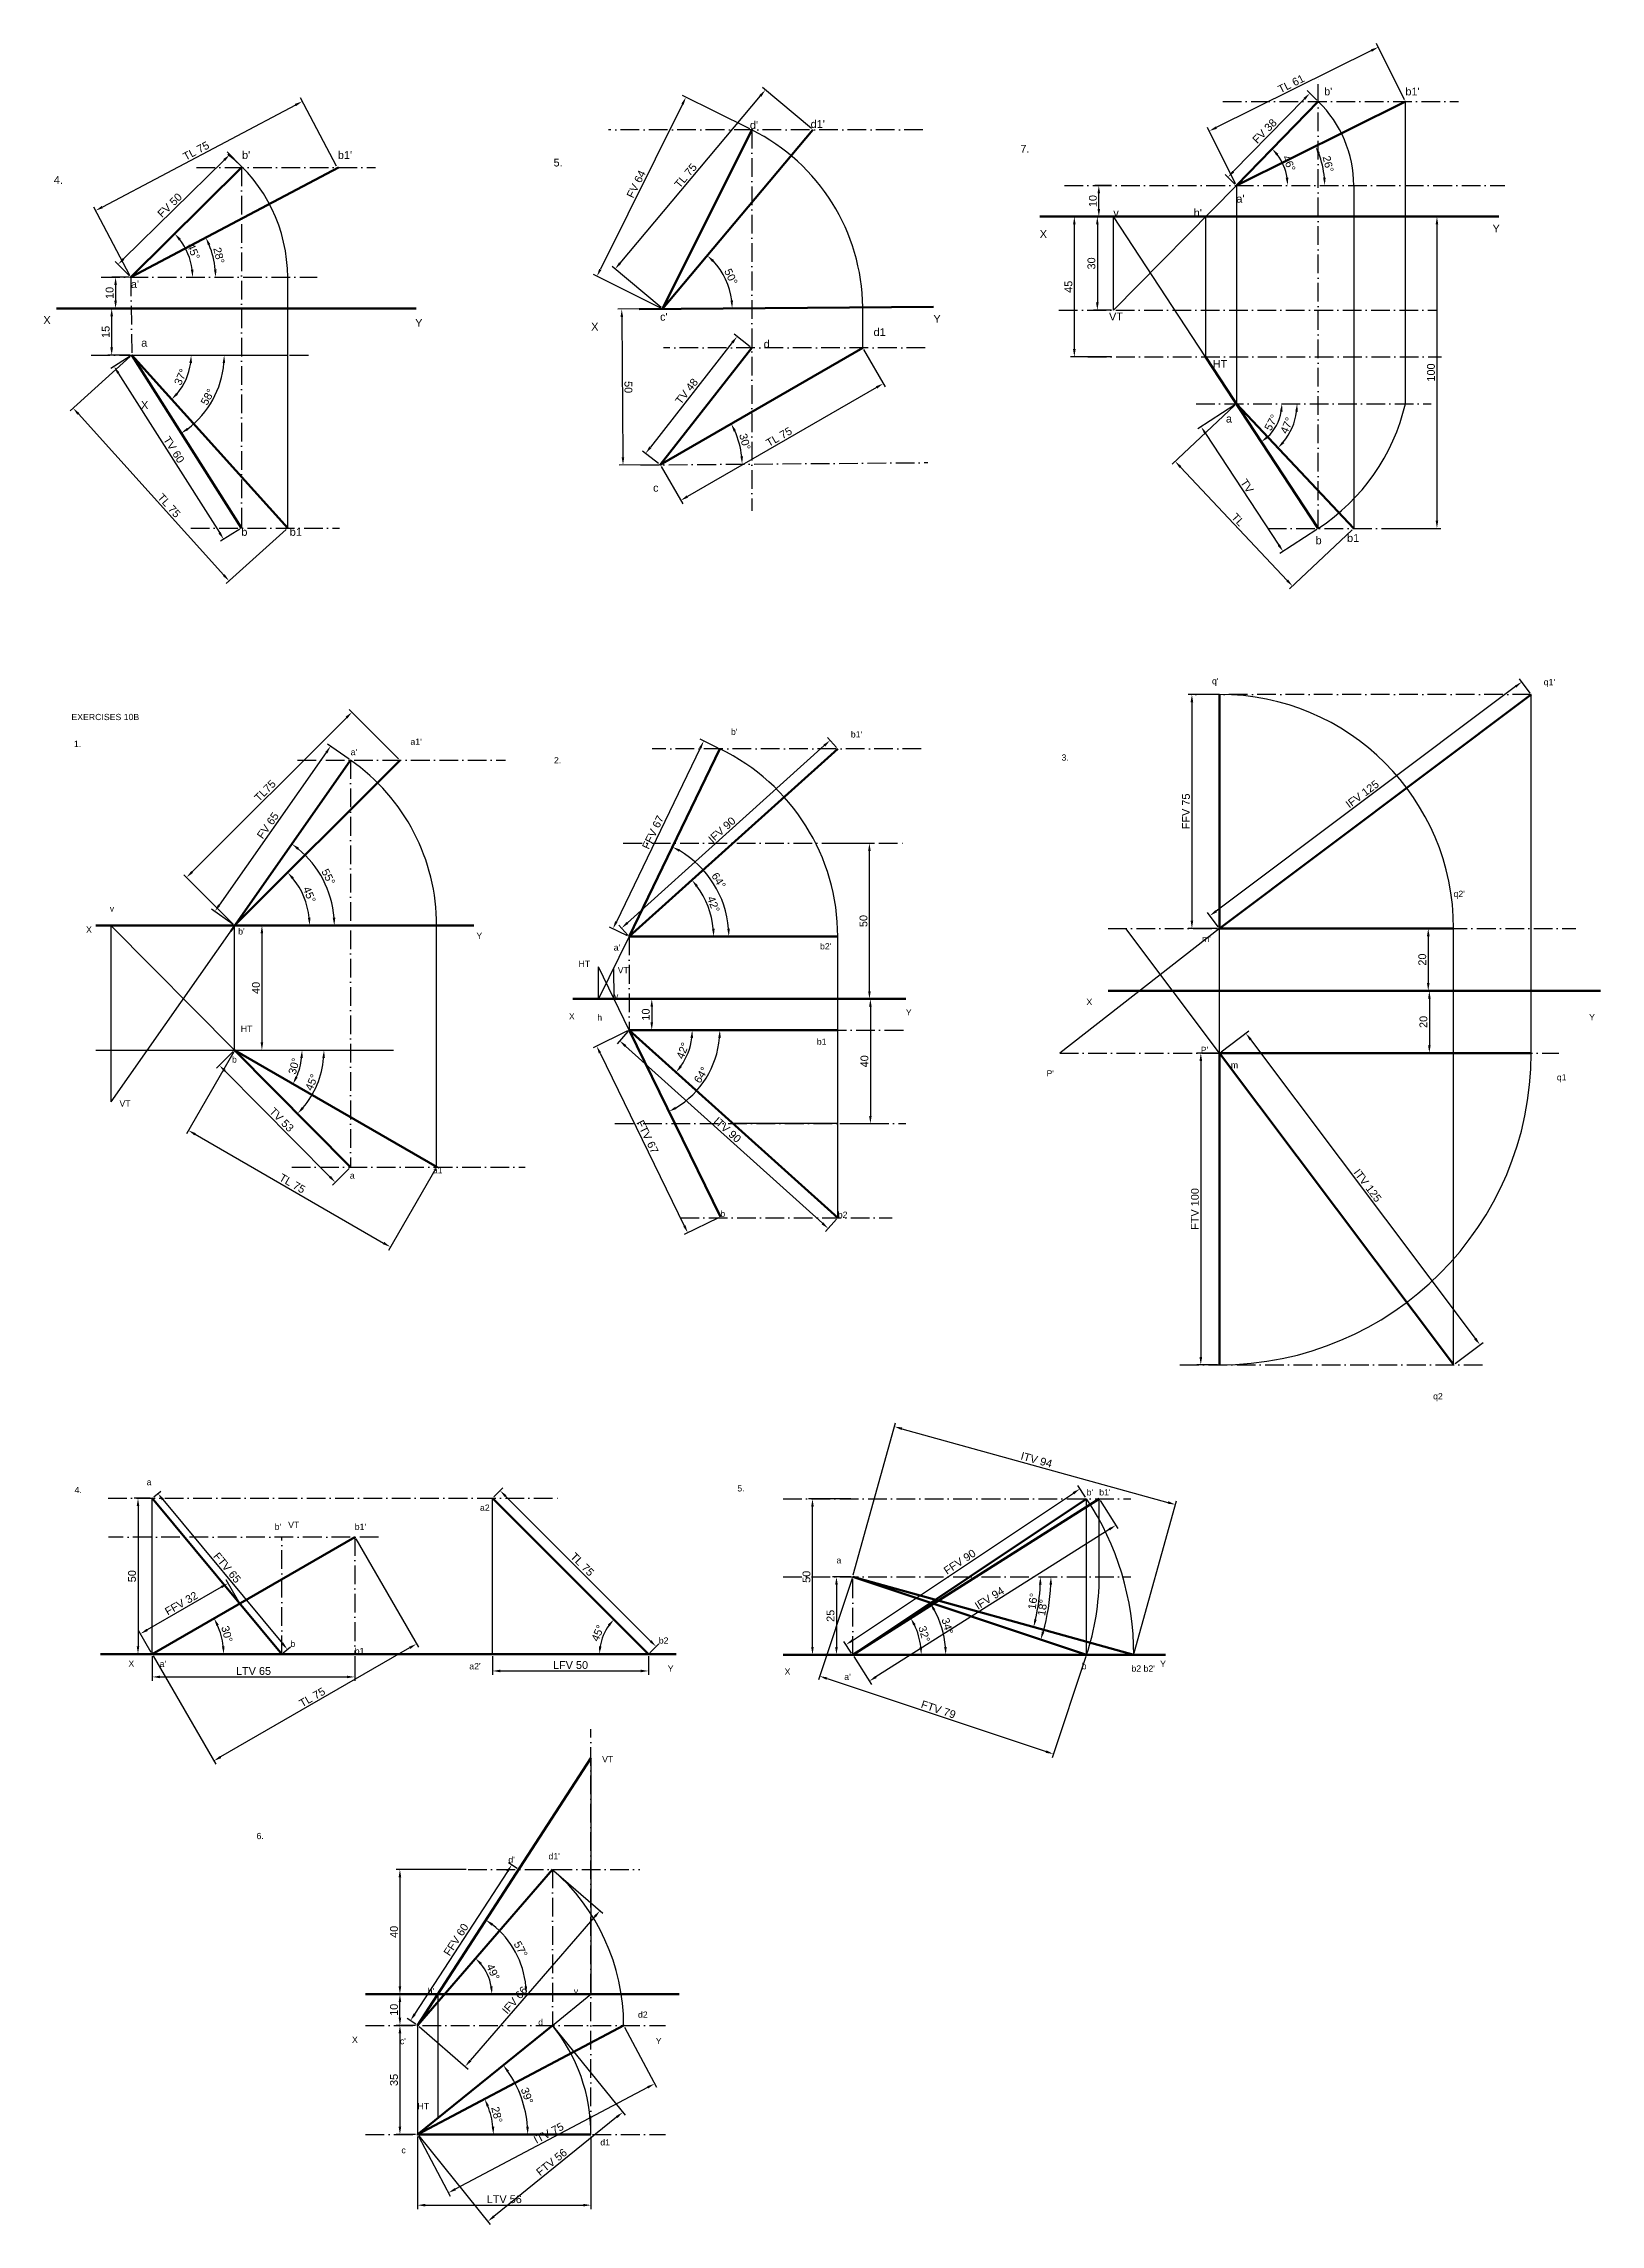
# Model space of a CAD drawing. Header units: millimetres. Extents: x 1097 to 1596, y 1025 to 1725.
import ezdxf

# ---------------------------------------------------------------- set-up
doc = ezdxf.new("R2010")
doc.units = ezdxf.units.MM
doc.header["$LTSCALE"] = 0.5
doc.linetypes.add('ACAD_ISO10W100', pattern=[18, 12, -3, 0, -3])
doc.styles.get("Standard").update_dxf_attribs({"font": 'arial.ttf'})
doc.dimstyles.new('ISO-25', dxfattribs={"dimtxt": 2.5, "dimasz": 2.5, "dimexe": 1.25, "dimexo": 0.625, "dimtad": 1, "dimdec": 0, "dimtxsty": 'Standard', "dimcen": 2.5, "dimadec": 0, "dimazin": 0, "dimtfac": 1, "dimtdec": 0, "dimtmove": 0, "dimatfit": 3, "dimfxl": 1, "dimarcsym": 0})

msp = doc.modelspace()

# ---------------------------------------------------------------- texts
for s, p in [("q'", (1471.44, 1519.49)), ("q1'", (1577.84, 1519.17)), ('EXERCISES 10B', (1105.66, 1507.97)), ("b'", (1317.17, 1503.22)), ("b1'", (1355.62, 1502.4)), ('1.', (1106.45, 1499.37)), ("a'", (1195.21, 1496.72)), ("a1'", (1214.38, 1500.05)), ('2.', (1260.42, 1494.08)), ('3.', (1423.2, 1494.96)), ("q2'", (1548.92, 1451.23)), ('X', (1110.35, 1439.77)), ('v', (1117.96, 1446.53)), ("b'", (1159.13, 1439.2)), ('Y', (1235.53, 1437.8)), ("a'", (1279.57, 1434.02)), ("b2'", (1345.74, 1434.41)), ("m'", (1468.26, 1436.81)), ('HT', (1268.28, 1428.81)), ('VT', (1280.86, 1426.78)), ('X', (1265.2, 1411.93)), ('h', (1274.29, 1411.56)), ('v', (1279.68, 1418.51)), ('Y', (1373.26, 1413.21)), ('X', (1431.18, 1416.56)), ('Y', (1592.4, 1411.68)), ('HT', (1159.97, 1407.94)), ('b', (1157.15, 1398.08)), ('b1', (1344.71, 1403.81)), ("P'", (1467.87, 1401.17)), ("P'", (1418.36, 1393.64)), ('m', (1477.51, 1396.28)), ('q1', (1582.05, 1392.38)), ('VT', (1121.07, 1383.99)), ('a1', (1221.56, 1362.57)), ('a', (1194.93, 1360.89)), ('b', (1313.78, 1348.6)), ('b2', (1351.44, 1348.29)), ('q2', (1542.36, 1290.07)), ('4.', (1106.67, 1259.99)), ('a', (1129.77, 1262.51)), ('5.', (1319.23, 1260.52)), ("b'", (1431.23, 1259.24)), ("b1'", (1435.29, 1259.24)), ('a2', (1236.69, 1254.31)), ("b'", (1170.84, 1248.19)), ('VT', (1175.17, 1248.79)), ("b1'", (1196.52, 1248.19)), ('a', (1351.01, 1237.44)), ('b', (1175.88, 1210.65)), ('b1', (1196.52, 1208.34)), ('b2', (1294.03, 1211.68)), ('X', (1123.94, 1204.28)), ("a'", (1133.94, 1204.24)), ("a2'", (1233.26, 1203.43)), ('Y', (1296.9, 1202.71)), ('X', (1334.38, 1201.72)), ('b', (1429.66, 1203.48)), ("b2 b2'", (1445.62, 1202.71)), ('Y', (1454.81, 1204.2)), ("a'", (1353.5, 1200.05)), ('VT', (1275.86, 1173.61)), ('6.', (1165.01, 1148.98)), ("d'", (1245.79, 1141.4)), ("d1'", (1258.66, 1142.48)), ("h'", (1219.9, 1099.23)), ('v', (1266.78, 1099.23)), ('d2', (1287.36, 1091.67)), ('X', (1195.64, 1083.61)), ("c'", (1211.01, 1083.18)), ('d', (1255.37, 1089.23)), ('Y', (1293.06, 1083.22)), ('HT', (1216.65, 1062.33)), ('c', (1211.49, 1048.2)), ('d1', (1275.28, 1050.71))]:
    msp.add_text(s, height=2).set_placement(p)
at = {"char_height": 2.5, "attachment_point": 1}
for s, insert in [("b'", (1507.42, 1710.89)), ("b1'", (1533.48, 1710.89)), ("d'", (1323.26, 1700.12)), ("d1'", (1342.73, 1700.46)), ("b'                             b1'", (1160.37, 1690.5)), ('5.', (1260.29, 1688.09)), ('7.', (1410, 1692.5)), ('4.', (1100, 1682.5)), ("h'", (1465.59, 1671.98)), ("a'", (1479.26, 1676.49)), ('X', (1416.21, 1665.16)), ('v', (1439.82, 1671.98)), ('Y', (1561.43, 1666.92)), ("a'", (1124.73, 1649.08)), ('X', (1096.66, 1637.56)), ("c'", (1294.43, 1638.6)), ('Y', (1382.11, 1637.93)), ('VT', (1438.43, 1638.7)), ('Y', (1215.91, 1636.64)), ('X', (1272.34, 1635.43)), ('d1', (1362.92, 1633.7)), ('a', (1128.06, 1630.27)), ('d', (1327.67, 1629.88)), ('HT', (1471.69, 1623.49)), ('X', (1127.97, 1610.31)), ('a', (1475.93, 1605.94)), ('c', (1292.2, 1583.76)), ('b              b1', (1160.15, 1569.59)), ('b1', (1514.77, 1567.64)), ('b', (1504.68, 1566.88))]:
    msp.add_mtext(s, dxfattribs=dict(at, insert=insert))

# ---------------------------------------------------------------- blocks, each defined once
blk = doc.blocks.new('*D1')
at = {"color": 0, "lineweight": -2, "transparency": 16777216}
for p, q in [((1281.61, 1654.59), (1326.61, 1708.22)), ((1342.99, 1697.74), (1327.26, 1710.94)), ((1294.78, 1640.29), (1279.05, 1653.48))]:
    blk.add_line(p, q, dxfattribs=at)
at = {"color": 0, "transparency": 16777216}
for points in [[(1326.29, 1708.49), (1326.93, 1707.95), (1328.22, 1710.13)], [(1281.3, 1654.86), (1281.93, 1654.33), (1280.01, 1652.68)]]:
    blk.add_solid(points, dxfattribs=at)
at = {"layer": 'Defpoints', "color": 0, "transparency": 16777216}
for p in [(1328.22, 1710.13), (1343.47, 1697.34), (1295.26, 1639.88)]:
    blk.add_point(p, dxfattribs=at)
at = {"color": 0, "transparency": 16777216, "insert": (1302.66, 1682.62), "char_height": 2.5, "attachment_point": 5, "rotation": 50}
blk.add_mtext('TL 75', dxfattribs=at)
blk = doc.blocks.new('*D2')
at = {"color": 0, "lineweight": -2, "transparency": 16777216}
for p, q in [((1294.71, 1639.88), (1280.9, 1639.77)), ((1282.17, 1637.28), (1282.54, 1592.28)), ((1295.11, 1589.88), (1281.31, 1589.77))]:
    blk.add_line(p, q, dxfattribs=at)
at = {"color": 0, "transparency": 16777216}
for points in [[(1282.59, 1637.28), (1281.76, 1637.28), (1282.15, 1639.78)], [(1282.95, 1592.28), (1282.12, 1592.28), (1282.56, 1589.78)]]:
    blk.add_solid(points, dxfattribs=at)
at = {"layer": 'Defpoints', "color": 0, "transparency": 16777216}
for p in [(1295.34, 1639.89), (1282.56, 1589.78), (1295.74, 1589.89)]:
    blk.add_point(p, dxfattribs=at)
at = {"color": 0, "transparency": 16777216, "insert": (1284.26, 1614.79), "char_height": 2.5, "attachment_point": 5, "rotation": 270.4626}
blk.add_mtext('50', dxfattribs=at)
blk = doc.blocks.new('*D3')
at = {"color": 0, "lineweight": -2, "transparency": 16777216}
blk.add_arc((1295.26, 1639.88), 22.32, 6.88332, 43.57928, dxfattribs=at)
at = {"color": 0, "transparency": 16777216}
for points in [[(1311.14, 1654.97), (1311.71, 1655.58), (1309.6, 1656.98)], [(1317.83, 1642.59), (1317, 1642.53), (1317.58, 1640.06)]]:
    blk.add_solid(points, dxfattribs=at)
at = {"layer": 'Defpoints', "color": 0, "transparency": 16777216}
for p in [(1343.47, 1697.34), (1316.6, 1646.4), (1287.78, 1639.82), (1295.26, 1639.88), (1382.1, 1640.59)]:
    blk.add_point(p, dxfattribs=at)
at = {"color": 0, "transparency": 16777216, "insert": (1317.17, 1650.21), "char_height": 2.5, "attachment_point": 5, "rotation": 295.2313}
blk.add_mtext('50°', dxfattribs=at)
blk = doc.blocks.new('*D4')
at = {"color": 0, "lineweight": -2, "transparency": 16777216}
blk.add_arc((1294.46, 1589.88), 26.3, 5.91141, 24.55119, dxfattribs=at)
at = {"color": 0, "transparency": 16777216}
for points in [[(1318.01, 1600.61), (1318.75, 1600.99), (1317.24, 1603.03)], [(1321.04, 1592.61), (1320.21, 1592.56), (1320.76, 1590.09)]]:
    blk.add_solid(points, dxfattribs=at)
at = {"layer": 'Defpoints', "color": 0, "transparency": 16777216}
for p in [(1359.42, 1627.38), (1288.19, 1589.83), (1294.46, 1589.88), (1320.34, 1594.58), (1380.31, 1590.57)]:
    blk.add_point(p, dxfattribs=at)
at = {"color": 0, "transparency": 16777216, "insert": (1321.67, 1597.29), "char_height": 2.5, "attachment_point": 5, "rotation": 285.2313}
blk.add_mtext('30°', dxfattribs=at)
blk = doc.blocks.new('*D5')
at = {"color": 0, "lineweight": -2, "transparency": 16777216}
for p, q in [((1323.26, 1697.62), (1301.63, 1708.37)), ((1301.64, 1705.57), (1275.3, 1652.6)), ((1294.7, 1640.16), (1273.07, 1650.91))]:
    blk.add_line(p, q, dxfattribs=at)
at = {"color": 0, "transparency": 16777216}
for points in [[(1301.27, 1705.76), (1302.01, 1705.39), (1302.75, 1707.81)], [(1274.93, 1652.78), (1275.68, 1652.41), (1274.19, 1650.36)]]:
    blk.add_solid(points, dxfattribs=at)
at = {"layer": 'Defpoints', "color": 0, "transparency": 16777216}
for p in [(1323.82, 1697.34), (1274.19, 1650.36), (1295.26, 1639.88)]:
    blk.add_point(p, dxfattribs=at)
at = {"color": 0, "transparency": 16777216, "insert": (1286.77, 1679.93), "char_height": 2.5, "attachment_point": 5, "rotation": 63.56626}
blk.add_mtext('FV 64', dxfattribs=at)
blk = doc.blocks.new('*D6')
at = {"color": 0, "lineweight": -2, "transparency": 16777216}
for p, q in [((1359.73, 1626.84), (1366.64, 1614.86)), ((1363.85, 1614.69), (1303.23, 1579.69)), ((1294.78, 1589.34), (1301.69, 1577.36))]:
    blk.add_line(p, q, dxfattribs=at)
at = {"color": 0, "transparency": 16777216}
for points in [[(1363.64, 1615.06), (1364.06, 1614.33), (1366.02, 1615.94)], [(1303.02, 1580.06), (1303.44, 1579.33), (1301.06, 1578.44)]]:
    blk.add_solid(points, dxfattribs=at)
at = {"layer": 'Defpoints', "color": 0, "transparency": 16777216}
for p in [(1359.42, 1627.38), (1294.46, 1589.88), (1301.06, 1578.44)]:
    blk.add_point(p, dxfattribs=at)
at = {"color": 0, "transparency": 16777216, "insert": (1332.59, 1598.84), "char_height": 2.5, "attachment_point": 5, "rotation": 30}
blk.add_mtext('TL 75', dxfattribs=at)
blk = doc.blocks.new('*D7')
at = {"color": 0, "lineweight": -2, "transparency": 16777216}
for p, q in [((1323.33, 1627.76), (1318.17, 1631.8)), ((1317.61, 1629.06), (1291.34, 1595.5)), ((1293.97, 1590.26), (1288.81, 1594.3))]:
    blk.add_line(p, q, dxfattribs=at)
at = {"color": 0, "transparency": 16777216}
for points in [[(1317.28, 1629.32), (1317.94, 1628.81), (1319.15, 1631.03)], [(1291.01, 1595.76), (1291.66, 1595.24), (1289.8, 1593.53)]]:
    blk.add_solid(points, dxfattribs=at)
at = {"layer": 'Defpoints', "color": 0, "transparency": 16777216}
for p in [(1323.82, 1627.38), (1289.8, 1593.53), (1294.46, 1589.88)]:
    blk.add_point(p, dxfattribs=at)
at = {"color": 0, "transparency": 16777216, "insert": (1302.98, 1613.45), "char_height": 2.5, "attachment_point": 5, "rotation": 51.94631}
blk.add_mtext('TV 48', dxfattribs=at)
blk = doc.blocks.new('*D9')
at = {"color": 0, "lineweight": -2, "transparency": 16777216}
for p, q in [((1124.55, 1624.6), (1105.28, 1607.22)), ((1154.53, 1554.49), (1107.88, 1606.21)), ((1174.55, 1569.17), (1155.28, 1551.79))]:
    blk.add_line(p, q, dxfattribs=at)
at = {"color": 0, "transparency": 16777216}
for points in [[(1108.19, 1606.48), (1107.57, 1605.93), (1106.21, 1608.06)], [(1154.84, 1554.77), (1154.23, 1554.21), (1156.21, 1552.63)]]:
    blk.add_solid(points, dxfattribs=at)
at = {"layer": 'Defpoints', "color": 0, "transparency": 16777216}
for p in [(1125.01, 1625.02), (1106.21, 1608.06), (1175.01, 1569.59)]:
    blk.add_point(p, dxfattribs=at)
at = {"color": 0, "transparency": 16777216, "insert": (1136.97, 1576.79), "char_height": 2.5, "attachment_point": 5, "rotation": 312.05158}
blk.add_mtext('TL 75', dxfattribs=at)
blk = doc.blocks.new('*D10')
at = {"color": 0, "lineweight": -2, "transparency": 16777216}
for p, q in [((1190.69, 1685.63), (1179.1, 1707.55)), ((1177.47, 1705.28), (1115.59, 1672.56)), ((1124.39, 1650.57), (1112.8, 1672.5))]:
    blk.add_line(p, q, dxfattribs=at)
at = {"color": 0, "transparency": 16777216}
for points in [[(1177.28, 1705.65), (1177.66, 1704.91), (1179.68, 1706.45)], [(1115.4, 1672.93), (1115.79, 1672.19), (1113.38, 1671.39)]]:
    blk.add_solid(points, dxfattribs=at)
at = {"layer": 'Defpoints', "color": 0, "transparency": 16777216}
for p in [(1190.98, 1685.08), (1113.38, 1671.39), (1124.68, 1650.02)]:
    blk.add_point(p, dxfattribs=at)
at = {"color": 0, "transparency": 16777216, "insert": (1145.64, 1690.6), "char_height": 2.5, "attachment_point": 5, "rotation": 27.86606}
blk.add_mtext('TL 75', dxfattribs=at)
blk = doc.blocks.new('*D11')
at = {"color": 0, "lineweight": -2, "transparency": 16777216}
for p, q in [((1124.06, 1650.02), (1118.57, 1650.02)), ((1119.82, 1647.52), (1119.82, 1642.52)), ((1124.06, 1640.02), (1118.57, 1640.02))]:
    blk.add_line(p, q, dxfattribs=at)
at = {"color": 0, "transparency": 16777216}
for points in [[(1119.4, 1647.52), (1120.24, 1647.52), (1119.82, 1650.02)], [(1119.4, 1642.52), (1120.24, 1642.52), (1119.82, 1640.02)]]:
    blk.add_solid(points, dxfattribs=at)
at = {"layer": 'Defpoints', "color": 0, "transparency": 16777216}
for p in [(1124.68, 1650.02), (1119.82, 1640.02), (1124.68, 1640.02)]:
    blk.add_point(p, dxfattribs=at)
at = {"color": 0, "transparency": 16777216, "insert": (1117.92, 1645.02), "char_height": 2.5, "attachment_point": 5, "rotation": 90}
blk.add_mtext('10', dxfattribs=at)
blk = doc.blocks.new('*D12')
at = {"color": 0, "lineweight": -2, "transparency": 16777216}
for p, q in [((1124.39, 1640.02), (1117.32, 1640.02)), ((1118.57, 1627.52), (1118.57, 1637.52)), ((1124.39, 1625.02), (1117.32, 1625.02))]:
    blk.add_line(p, q, dxfattribs=at)
at = {"color": 0, "transparency": 16777216}
for points in [[(1118.15, 1637.52), (1118.99, 1637.52), (1118.57, 1640.02)], [(1118.15, 1627.52), (1118.99, 1627.52), (1118.57, 1625.02)]]:
    blk.add_solid(points, dxfattribs=at)
at = {"layer": 'Defpoints', "color": 0, "transparency": 16777216}
for p in [(1118.57, 1640.02), (1125.01, 1640.02), (1125.01, 1625.02)]:
    blk.add_point(p, dxfattribs=at)
at = {"color": 0, "transparency": 16777216, "insert": (1116.67, 1632.52), "char_height": 2.5, "attachment_point": 5, "rotation": 90}
blk.add_mtext('15', dxfattribs=at)
blk = doc.blocks.new('*D13')
at = {"color": 0, "lineweight": -2, "transparency": 16777216}
for p, q in [((1122.39, 1655.92), (1154.66, 1687.65)), ((1160.08, 1685.71), (1155.57, 1690.3)), ((1124.24, 1650.47), (1119.73, 1655.06))]:
    blk.add_line(p, q, dxfattribs=at)
at = {"color": 0, "transparency": 16777216}
for points in [[(1154.37, 1687.95), (1154.96, 1687.35), (1156.45, 1689.4)], [(1122.1, 1656.21), (1122.68, 1655.62), (1120.61, 1654.16)]]:
    blk.add_solid(points, dxfattribs=at)
at = {"layer": 'Defpoints', "color": 0, "transparency": 16777216}
for p in [(1156.45, 1689.4), (1160.52, 1685.26), (1124.68, 1650.02)]:
    blk.add_point(p, dxfattribs=at)
at = {"color": 0, "transparency": 16777216, "insert": (1137.19, 1673.14), "char_height": 2.5, "attachment_point": 5, "rotation": 44.516}
blk.add_mtext('FV 50', dxfattribs=at)
blk = doc.blocks.new('*D14')
at = {"color": 0, "lineweight": -2, "transparency": 16777216}
for p, q in [((1124.48, 1624.69), (1118.28, 1620.76)), ((1120.68, 1619.32), (1153.14, 1568.11)), ((1159.62, 1569.26), (1153.43, 1565.33))]:
    blk.add_line(p, q, dxfattribs=at)
at = {"color": 0, "transparency": 16777216}
for points in [[(1121.03, 1619.54), (1120.33, 1619.09), (1119.34, 1621.43)], [(1153.49, 1568.33), (1152.79, 1567.89), (1154.48, 1566)]]:
    blk.add_solid(points, dxfattribs=at)
at = {"layer": 'Defpoints', "color": 0, "transparency": 16777216}
for p in [(1125.01, 1625.02), (1160.15, 1569.59), (1154.48, 1566)]:
    blk.add_point(p, dxfattribs=at)
at = {"color": 0, "transparency": 16777216, "insert": (1138.52, 1594.73), "char_height": 2.5, "attachment_point": 5, "rotation": 302.37294}
blk.add_mtext('TV 60', dxfattribs=at)
blk = doc.blocks.new('*D15')
at = {"color": 0, "lineweight": -2, "transparency": 16777216}
blk.add_arc((1124.68, 1650.02), 19.86, 7.21682, 37.59655, dxfattribs=at)
at = {"color": 0, "transparency": 16777216}
for points in [[(1140.1, 1661.86), (1140.73, 1662.41), (1138.77, 1664.02)], [(1144.8, 1652.54), (1143.97, 1652.49), (1144.54, 1650.02)]]:
    blk.add_solid(points, dxfattribs=at)
at = {"layer": 'Defpoints', "color": 0, "transparency": 16777216}
for p in [(1160.15, 1685.26), (1143.87, 1655.14), (1115.19, 1650.02), (1124.68, 1650.02), (1184.42, 1650.02)]:
    blk.add_point(p, dxfattribs=at)
at = {"color": 0, "transparency": 16777216, "insert": (1144.8, 1658.31), "char_height": 2.5, "attachment_point": 5, "rotation": 292.40668}
blk.add_mtext('45°', dxfattribs=at)
blk = doc.blocks.new('*D16')
at = {"color": 0, "lineweight": -2, "transparency": 16777216}
blk.add_arc((1124.68, 1650.02), 27.23, 5.26234, 22.60372, dxfattribs=at)
at = {"color": 0, "transparency": 16777216}
for points in [[(1149.44, 1660.31), (1150.2, 1660.66), (1148.75, 1662.75)], [(1152.21, 1652.54), (1151.38, 1652.5), (1151.91, 1650.02)]]:
    blk.add_solid(points, dxfattribs=at)
at = {"layer": 'Defpoints', "color": 0, "transparency": 16777216}
for p in [(1191.33, 1685.26), (1151.55, 1654.42), (1115.19, 1650.02), (1124.68, 1650.02), (1184.42, 1650.02)]:
    blk.add_point(p, dxfattribs=at)
at = {"color": 0, "transparency": 16777216, "insert": (1152.95, 1657.04), "char_height": 2.5, "attachment_point": 5, "rotation": 283.93303}
blk.add_mtext('28°', dxfattribs=at)
blk = doc.blocks.new('*D17')
at = {"color": 0, "lineweight": -2, "transparency": 16777216}
blk.add_arc((1125.01, 1625.02), 19.06, 319.57078, 352.4808, dxfattribs=at)
at = {"color": 0, "transparency": 16777216}
for points in [[(1143.49, 1622.55), (1144.33, 1622.5), (1144.07, 1625.02)], [(1139.82, 1612.37), (1139.22, 1612.95), (1137.78, 1610.87)]]:
    blk.add_solid(points, dxfattribs=at)
at = {"layer": 'Defpoints', "color": 0, "transparency": 16777216}
for p in [(1125.01, 1625.02), (1125.01, 1625.02), (1175.01, 1625.02), (1141.18, 1614.93), (1175.01, 1569.59)]:
    blk.add_point(p, dxfattribs=at)
at = {"color": 0, "transparency": 16777216, "insert": (1140.69, 1618.05), "char_height": 2.5, "attachment_point": 5, "rotation": 66.02579}
blk.add_mtext('37%%D', dxfattribs=at)
blk = doc.blocks.new('*D18')
at = {"color": 0, "lineweight": -2, "transparency": 16777216}
blk.add_arc((1125.01, 1625.02), 29.65, 307.20492, 355.16802, dxfattribs=at)
at = {"color": 0, "transparency": 16777216}
for points in [[(1154.14, 1622.54), (1154.97, 1622.51), (1154.66, 1625.02)], [(1143.18, 1601.06), (1142.7, 1601.75), (1140.89, 1599.98)]]:
    blk.add_solid(points, dxfattribs=at)
at = {"layer": 'Defpoints', "color": 0, "transparency": 16777216}
for p in [(1125.01, 1625.02), (1125.01, 1625.02), (1175.01, 1625.02), (1148.24, 1606.6), (1160.15, 1569.59)]:
    blk.add_point(p, dxfattribs=at)
at = {"color": 0, "transparency": 16777216, "insert": (1149.33, 1611.65), "char_height": 2.5, "attachment_point": 5, "rotation": 61.18647}
blk.add_mtext('58°', dxfattribs=at)
blk = doc.blocks.new('*D24')
at = {"color": 0, "lineweight": -2, "transparency": 16777216}
for p, q in [((1439.19, 1679.48), (1433.9, 1679.48)), ((1435.15, 1671.98), (1435.15, 1676.98)), ((1439.19, 1669.48), (1433.9, 1669.48))]:
    blk.add_line(p, q, dxfattribs=at)
at = {"color": 0, "transparency": 16777216}
for points in [[(1434.74, 1676.98), (1435.57, 1676.98), (1435.15, 1679.48)], [(1434.74, 1671.98), (1435.57, 1671.98), (1435.15, 1669.48)]]:
    blk.add_solid(points, dxfattribs=at)
at = {"layer": 'Defpoints', "color": 0, "transparency": 16777216}
for p in [(1435.15, 1679.48), (1439.82, 1679.48), (1439.82, 1669.48)]:
    blk.add_point(p, dxfattribs=at)
at = {"color": 0, "transparency": 16777216, "insert": (1433.25, 1674.48), "char_height": 2.5, "attachment_point": 5, "rotation": 90}
blk.add_mtext('10', dxfattribs=at)
blk = doc.blocks.new('*D25')
at = {"color": 0, "lineweight": -2, "transparency": 16777216}
for p, q in [((1439.19, 1669.48), (1433.43, 1669.48)), ((1434.68, 1666.98), (1434.68, 1641.98)), ((1439.19, 1639.48), (1433.43, 1639.48))]:
    blk.add_line(p, q, dxfattribs=at)
at = {"color": 0, "transparency": 16777216}
for points in [[(1434.26, 1666.98), (1435.1, 1666.98), (1434.68, 1669.48)], [(1434.26, 1641.98), (1435.1, 1641.98), (1434.68, 1639.48)]]:
    blk.add_solid(points, dxfattribs=at)
at = {"layer": 'Defpoints', "color": 0, "transparency": 16777216}
for p in [(1439.82, 1669.48), (1434.68, 1639.48), (1439.82, 1639.48)]:
    blk.add_point(p, dxfattribs=at)
at = {"color": 0, "transparency": 16777216, "insert": (1432.78, 1654.48), "char_height": 2.5, "attachment_point": 5, "rotation": 90}
blk.add_mtext('30', dxfattribs=at)
blk = doc.blocks.new('*D26')
at = {"color": 0, "lineweight": -2, "transparency": 16777216}
blk.add_arc((1479.26, 1679.48), 16.45, 8.71847, 36.97478, dxfattribs=at)
at = {"color": 0, "transparency": 16777216}
for points in [[(1492.08, 1689.09), (1492.71, 1689.64), (1490.74, 1691.25)], [(1495.93, 1682), (1495.1, 1681.94), (1495.7, 1679.48)]]:
    blk.add_solid(points, dxfattribs=at)
at = {"layer": 'Defpoints', "color": 0, "transparency": 16777216}
for p in [(1505.55, 1706.41), (1424.13, 1679.48), (1479.26, 1679.48), (1495.12, 1683.8), (1565.32, 1679.48)]:
    blk.add_point(p, dxfattribs=at)
at = {"color": 0, "transparency": 16777216, "insert": (1496.16, 1686.6), "char_height": 2.5, "attachment_point": 5, "rotation": 292.84663}
blk.add_mtext('46°', dxfattribs=at)
blk = doc.blocks.new('*D27')
at = {"color": 0, "lineweight": -2, "transparency": 16777216}
blk.add_arc((1479.26, 1679.48), 28.35, 5.05384, 21.36098, dxfattribs=at)
at = {"color": 0, "transparency": 16777216}
for points in [[(1505.28, 1689.64), (1506.04, 1689.97), (1504.65, 1692.09)], [(1507.91, 1681.99), (1507.08, 1681.96), (1507.61, 1679.48)]]:
    blk.add_solid(points, dxfattribs=at)
at = {"layer": 'Defpoints', "color": 0, "transparency": 16777216}
for p in [(1533.48, 1706.41), (1424.13, 1679.48), (1479.26, 1679.48), (1507.27, 1683.82), (1565.32, 1679.48)]:
    blk.add_point(p, dxfattribs=at)
at = {"color": 0, "transparency": 16777216, "insert": (1508.71, 1686.39), "char_height": 2.5, "attachment_point": 5, "rotation": 283.20741}
blk.add_mtext('26°', dxfattribs=at)
blk = doc.blocks.new('*D28')
at = {"color": 0, "lineweight": -2, "transparency": 16777216}
blk.add_arc((1479.26, 1609.48), 14.63, 313.11609, 350.20005, dxfattribs=at)
at = {"color": 0, "transparency": 16777216}
for points in [[(1493.26, 1607.02), (1494.09, 1606.95), (1493.89, 1609.48)], [(1489.52, 1598.47), (1489, 1599.12), (1487.29, 1597.25)]]:
    blk.add_solid(points, dxfattribs=at)
at = {"layer": 'Defpoints', "color": 0, "transparency": 16777216}
for p in [(1469.4, 1624.48), (1466.41, 1609.48), (1541.7, 1609.48), (1490.82, 1600.51), (1505.55, 1569.48)]:
    blk.add_point(p, dxfattribs=at)
at = {"color": 0, "transparency": 16777216, "insert": (1490.47, 1603.43), "char_height": 2.5, "attachment_point": 5, "rotation": 61.65807}
blk.add_mtext('57°', dxfattribs=at)
blk = doc.blocks.new('*D29')
at = {"color": 0, "lineweight": -2, "transparency": 16777216}
blk.add_arc((1479.26, 1609.48), 19.49, 320.61382, 352.64478, dxfattribs=at)
at = {"color": 0, "transparency": 16777216}
for points in [[(1498.17, 1607.01), (1499, 1606.96), (1498.74, 1609.48)], [(1494.62, 1596.83), (1494.01, 1597.4), (1492.61, 1595.29)]]:
    blk.add_solid(points, dxfattribs=at)
at = {"layer": 'Defpoints', "color": 0, "transparency": 16777216}
for p in [(1466.41, 1609.48), (1479.26, 1609.48), (1541.7, 1609.48), (1495.93, 1599.39), (1516.9, 1569.48)]:
    blk.add_point(p, dxfattribs=at)
at = {"color": 0, "transparency": 16777216, "insert": (1495.42, 1602.49), "char_height": 2.5, "attachment_point": 5, "rotation": 66.6293}
blk.add_mtext('47°', dxfattribs=at)
blk = doc.blocks.new('*D30')
at = {"color": 0, "lineweight": -2, "transparency": 16777216}
for p, q in [((1439.19, 1669.48), (1426.05, 1669.48)), ((1427.3, 1666.98), (1427.3, 1626.98)), ((1439.19, 1624.48), (1426.05, 1624.48))]:
    blk.add_line(p, q, dxfattribs=at)
at = {"color": 0, "transparency": 16777216}
for points in [[(1426.89, 1666.98), (1427.72, 1666.98), (1427.3, 1669.48)], [(1426.89, 1626.98), (1427.72, 1626.98), (1427.3, 1624.48)]]:
    blk.add_solid(points, dxfattribs=at)
at = {"layer": 'Defpoints', "color": 0, "transparency": 16777216}
for p in [(1439.82, 1669.48), (1427.3, 1624.48), (1439.82, 1624.48)]:
    blk.add_point(p, dxfattribs=at)
at = {"color": 0, "transparency": 16777216, "insert": (1425.41, 1646.98), "char_height": 2.5, "attachment_point": 5, "rotation": 90}
blk.add_mtext('45', dxfattribs=at)
blk = doc.blocks.new('*D31')
at = {"color": 0, "lineweight": -2, "transparency": 16777216}
for p, q in [((1525.99, 1669.48), (1544.85, 1669.48)), ((1543.6, 1666.98), (1543.6, 1571.98)), ((1525.99, 1569.48), (1544.85, 1569.48))]:
    blk.add_line(p, q, dxfattribs=at)
at = {"color": 0, "transparency": 16777216}
for points in [[(1543.18, 1666.98), (1544.01, 1666.98), (1543.6, 1669.48)], [(1543.18, 1571.98), (1544.01, 1571.98), (1543.6, 1569.48)]]:
    blk.add_solid(points, dxfattribs=at)
at = {"layer": 'Defpoints', "color": 0, "transparency": 16777216}
for p in [(1525.36, 1669.48), (1525.36, 1569.48), (1543.6, 1569.48)]:
    blk.add_point(p, dxfattribs=at)
at = {"color": 0, "transparency": 16777216, "insert": (1541.69, 1619.48), "char_height": 2.5, "attachment_point": 5, "rotation": 90}
blk.add_mtext('100', dxfattribs=at)
blk = doc.blocks.new('*D32')
at = {"color": 0, "lineweight": -2, "transparency": 16777216}
for p, q in [((1501.09, 1707.28), (1478.29, 1683.92)), ((1505.1, 1706.85), (1501.94, 1709.94)), ((1478.81, 1679.92), (1475.65, 1683))]:
    blk.add_line(p, q, dxfattribs=at)
at = {"color": 0, "transparency": 16777216}
for points in [[(1500.79, 1707.57), (1501.38, 1706.98), (1502.83, 1709.06)], [(1477.99, 1684.21), (1478.58, 1683.63), (1476.54, 1682.13)]]:
    blk.add_solid(points, dxfattribs=at)
at = {"layer": 'Defpoints', "color": 0, "transparency": 16777216}
for p in [(1505.55, 1706.41), (1476.54, 1682.13), (1479.26, 1679.48)]:
    blk.add_point(p, dxfattribs=at)
at = {"color": 0, "transparency": 16777216, "insert": (1488.32, 1696.93), "char_height": 2.5, "attachment_point": 5, "rotation": 45.69325}
blk.add_mtext('FV 38', dxfattribs=at)
blk = doc.blocks.new('*D23')
at = {"color": 0, "lineweight": -2, "transparency": 16777216}
for p, q in [((1522.57, 1722.76), (1472.82, 1698.05)), ((1533.2, 1706.97), (1524.25, 1725)), ((1478.98, 1680.04), (1470.03, 1698.06))]:
    blk.add_line(p, q, dxfattribs=at)
at = {"color": 0, "transparency": 16777216}
for points in [[(1522.38, 1723.14), (1522.75, 1722.39), (1524.81, 1723.88)], [(1472.64, 1698.43), (1473.01, 1697.68), (1470.58, 1696.94)]]:
    blk.add_solid(points, dxfattribs=at)
at = {"layer": 'Defpoints', "color": 0, "transparency": 16777216}
for p in [(1533.48, 1706.41), (1470.58, 1696.94), (1479.26, 1679.48)]:
    blk.add_point(p, dxfattribs=at)
at = {"color": 0, "transparency": 16777216, "insert": (1496.85, 1712.11), "char_height": 2.5, "attachment_point": 5, "rotation": 26.41481}
blk.add_mtext('TL 61', dxfattribs=at)
blk = doc.blocks.new('*D34')
at = {"color": 0, "lineweight": -2, "transparency": 16777216}
for p, q in [((1478.73, 1609.14), (1466.92, 1601.37)), ((1469.34, 1599.97), (1492.88, 1564.14)), ((1505.03, 1569.14), (1493.21, 1561.37))]:
    blk.add_line(p, q, dxfattribs=at)
at = {"color": 0, "transparency": 16777216}
for points in [[(1469.68, 1600.2), (1468.99, 1599.74), (1467.96, 1602.06)], [(1493.23, 1564.37), (1492.53, 1563.92), (1494.25, 1562.06)]]:
    blk.add_solid(points, dxfattribs=at)
at = {"layer": 'Defpoints', "color": 0, "transparency": 16777216}
for p in [(1479.26, 1609.48), (1505.55, 1569.48), (1494.25, 1562.06)]:
    blk.add_point(p, dxfattribs=at)
at = {"color": 0, "transparency": 16777216, "insert": (1482.68, 1583.09), "char_height": 2.5, "attachment_point": 5, "rotation": 303.31614}
blk.add_mtext('TV', dxfattribs=at)
blk = doc.blocks.new('*D35')
at = {"color": 0, "lineweight": -2, "transparency": 16777216}
for p, q in [((1478.8, 1609.05), (1458.7, 1590.13)), ((1461.32, 1589.17), (1495.54, 1552.81)), ((1516.44, 1569.05), (1496.34, 1550.13))]:
    blk.add_line(p, q, dxfattribs=at)
at = {"color": 0, "transparency": 16777216}
for points in [[(1461.63, 1589.46), (1461.02, 1588.88), (1459.61, 1590.99)], [(1495.84, 1553.1), (1495.23, 1552.53), (1497.25, 1550.99)]]:
    blk.add_solid(points, dxfattribs=at)
at = {"layer": 'Defpoints', "color": 0, "transparency": 16777216}
for p in [(1479.26, 1609.48), (1516.9, 1569.48), (1497.25, 1550.99)]:
    blk.add_point(p, dxfattribs=at)
at = {"color": 0, "transparency": 16777216, "insert": (1479.79, 1572.28), "char_height": 2.5, "attachment_point": 5, "rotation": 313.2586}
blk.add_mtext('TL', dxfattribs=at)
blk = doc.blocks.new('*D36')
at = {"color": 0, "lineweight": -2, "transparency": 16777216}
for p, q in [((1187.37, 1497.54), (1153.04, 1448.6)), ((1194.7, 1495.45), (1187.78, 1500.3)), ((1157.5, 1442.42), (1150.58, 1447.27))]:
    blk.add_line(p, q, dxfattribs=at)
at = {"color": 0, "transparency": 16777216}
for points in [[(1187.03, 1497.78), (1187.71, 1497.3), (1188.81, 1499.58)], [(1152.7, 1448.84), (1153.38, 1448.36), (1151.61, 1446.55)]]:
    blk.add_solid(points, dxfattribs=at)
at = {"layer": 'Defpoints', "color": 0, "transparency": 16777216}
for p in [(1195.21, 1495.09), (1151.61, 1446.55), (1158.01, 1442.06)]:
    blk.add_point(p, dxfattribs=at)
at = {"color": 0, "transparency": 16777216, "insert": (1168.65, 1474.16), "char_height": 2.5, "attachment_point": 5, "rotation": 54.95296}
blk.add_mtext('FV 65', dxfattribs=at)
blk = doc.blocks.new('*D37')
at = {"color": 0, "lineweight": -2, "transparency": 16777216}
for p, q in [((1210.6, 1495.53), (1194.73, 1511.4)), ((1193.85, 1508.75), (1144.35, 1459.25)), ((1157.57, 1442.5), (1141.7, 1458.37))]:
    blk.add_line(p, q, dxfattribs=at)
at = {"color": 0, "transparency": 16777216}
for points in [[(1193.56, 1509.05), (1194.15, 1508.46), (1195.62, 1510.52)], [(1144.06, 1459.55), (1144.65, 1458.96), (1142.59, 1457.49)]]:
    blk.add_solid(points, dxfattribs=at)
at = {"layer": 'Defpoints', "color": 0, "transparency": 16777216}
for p in [(1211.05, 1495.09), (1142.59, 1457.49), (1158.01, 1442.06)]:
    blk.add_point(p, dxfattribs=at)
at = {"color": 0, "transparency": 16777216, "insert": (1167.76, 1485.34), "char_height": 2.5, "width": 3.5795, "attachment_point": 5, "rotation": 45}
blk.add_mtext('TL75', dxfattribs=at)
blk = doc.blocks.new('*D38')
at = {"color": 0, "lineweight": -2, "transparency": 16777216}
for p, q in [((1157.57, 1401.62), (1152.22, 1396.32)), ((1188.55, 1361.47), (1154.87, 1395.42)), ((1194.77, 1364.12), (1189.42, 1358.82))]:
    blk.add_line(p, q, dxfattribs=at)
at = {"color": 0, "transparency": 16777216}
for points in [[(1155.17, 1395.72), (1154.58, 1395.13), (1153.11, 1397.2)], [(1188.85, 1361.76), (1188.25, 1361.18), (1190.31, 1359.7)]]:
    blk.add_solid(points, dxfattribs=at)
at = {"layer": 'Defpoints', "color": 0, "transparency": 16777216}
for p in [(1158.01, 1402.06), (1153.11, 1397.2), (1195.21, 1364.56)]:
    blk.add_point(p, dxfattribs=at)
at = {"color": 0, "transparency": 16777216, "insert": (1173.06, 1379.79), "char_height": 2.5, "attachment_point": 5, "rotation": 314.76916}
blk.add_mtext('TV 53', dxfattribs=at)
blk = doc.blocks.new('*D39')
at = {"color": 0, "lineweight": -2, "transparency": 16777216}
for p, q in [((1157.7, 1401.52), (1142.55, 1375.27)), ((1145.34, 1375.1), (1205.79, 1340.2)), ((1222.48, 1364.12), (1207.33, 1337.87))]:
    blk.add_line(p, q, dxfattribs=at)
at = {"color": 0, "transparency": 16777216}
for points in [[(1145.55, 1375.46), (1145.13, 1374.74), (1143.17, 1376.35)], [(1205.99, 1340.56), (1205.58, 1339.84), (1207.95, 1338.95)]]:
    blk.add_solid(points, dxfattribs=at)
at = {"layer": 'Defpoints', "color": 0, "transparency": 16777216}
for p in [(1158.01, 1402.06), (1222.79, 1364.66), (1207.95, 1338.95)]:
    blk.add_point(p, dxfattribs=at)
at = {"color": 0, "transparency": 16777216, "insert": (1176.51, 1359.3), "char_height": 2.5, "attachment_point": 5, "rotation": 330}
blk.add_mtext('TL 75', dxfattribs=at)
blk = doc.blocks.new('*D40')
at = {"color": 0, "lineweight": -2, "transparency": 16777216}
for p, q in [((1158.64, 1442.06), (1168, 1442.06)), ((1166.75, 1439.56), (1166.75, 1404.56)), ((1158.64, 1402.06), (1168, 1402.06))]:
    blk.add_line(p, q, dxfattribs=at)
at = {"color": 0, "transparency": 16777216}
for points in [[(1166.33, 1439.56), (1167.16, 1439.56), (1166.75, 1442.06)], [(1166.33, 1404.56), (1167.16, 1404.56), (1166.75, 1402.06)]]:
    blk.add_solid(points, dxfattribs=at)
at = {"layer": 'Defpoints', "color": 0, "transparency": 16777216}
for p in [(1158.01, 1442.06), (1158.01, 1402.06), (1166.75, 1402.06)]:
    blk.add_point(p, dxfattribs=at)
at = {"color": 0, "transparency": 16777216, "insert": (1164.84, 1422.06), "char_height": 2.5, "attachment_point": 5, "rotation": 90}
blk.add_mtext('40', dxfattribs=at)
blk = doc.blocks.new('*D41')
at = {"color": 0, "lineweight": -2, "transparency": 16777216}
blk.add_arc((1158.01, 1442.06), 24.04, 5.96103, 39.03897, dxfattribs=at)
at = {"color": 0, "transparency": 16777216}
for points in [[(1176.38, 1456.92), (1176.99, 1457.48), (1175.01, 1459.06)], [(1182.34, 1444.58), (1181.51, 1444.53), (1182.05, 1442.06)]]:
    blk.add_solid(points, dxfattribs=at)
at = {"layer": 'Defpoints', "color": 0, "transparency": 16777216}
for p in [(1211.05, 1495.09), (1181.23, 1448.28), (1113.51, 1442.06), (1158.01, 1442.06), (1234.75, 1442.06)]:
    blk.add_point(p, dxfattribs=at)
at = {"color": 0, "transparency": 16777216, "insert": (1181.97, 1451.98), "char_height": 2.5, "attachment_point": 5, "rotation": 292.5}
blk.add_mtext('45°', dxfattribs=at)
blk = doc.blocks.new('*D42')
at = {"color": 0, "lineweight": -2, "transparency": 16777216}
blk.add_arc((1158.01, 1442.06), 31.96, 4.48269, 50.47027, dxfattribs=at)
at = {"color": 0, "transparency": 16777216}
for points in [[(1178.1, 1466.38), (1178.61, 1467.04), (1176.37, 1468.23)], [(1190.29, 1444.57), (1189.46, 1444.54), (1189.97, 1442.06)]]:
    blk.add_solid(points, dxfattribs=at)
at = {"layer": 'Defpoints', "color": 0, "transparency": 16777216}
for p in [(1195.21, 1495.09), (1188.36, 1452.1), (1113.51, 1442.06), (1234.75, 1442.06), (1156.77, 1440.29)]:
    blk.add_point(p, dxfattribs=at)
at = {"color": 0, "transparency": 16777216, "insert": (1188.05, 1457.68), "char_height": 2.5, "attachment_point": 5, "rotation": 297.47648}
blk.add_mtext('55°', dxfattribs=at)
blk = doc.blocks.new('*D43')
at = {"color": 0, "lineweight": -2, "transparency": 16777216}
blk.add_arc((1158.01, 1402.06), 21.61, 336.6332, 353.3668, dxfattribs=at)
at = {"color": 0, "transparency": 16777216}
for points in [[(1179.06, 1399.59), (1179.89, 1399.54), (1179.62, 1402.06)], [(1178.22, 1393.3), (1177.47, 1393.68), (1176.72, 1391.26)]]:
    blk.add_solid(points, dxfattribs=at)
at = {"layer": 'Defpoints', "color": 0, "transparency": 16777216}
for p in [(1113.51, 1402.06), (1158.01, 1402.06), (1209, 1402.06), (1178.32, 1394.67), (1222.96, 1364.56)]:
    blk.add_point(p, dxfattribs=at)
at = {"color": 0, "transparency": 16777216, "insert": (1177.05, 1396.96), "char_height": 2.5, "attachment_point": 5, "rotation": 75}
blk.add_mtext('30°', dxfattribs=at)
blk = doc.blocks.new('*D44')
at = {"color": 0, "lineweight": -2, "transparency": 16777216}
blk.add_arc((1158.01, 1402.06), 28.64, 319.77156, 354.9976, dxfattribs=at)
at = {"color": 0, "transparency": 16777216}
for points in [[(1186.13, 1399.58), (1186.96, 1399.54), (1186.66, 1402.06)], [(1180.19, 1383.28), (1179.57, 1383.84), (1178.18, 1381.72)]]:
    blk.add_solid(points, dxfattribs=at)
at = {"layer": 'Defpoints', "color": 0, "transparency": 16777216}
for p in [(1113.51, 1402.06), (1158.01, 1402.06), (1209, 1402.06), (1182.78, 1387.67), (1195.21, 1364.56)]:
    blk.add_point(p, dxfattribs=at)
at = {"color": 0, "transparency": 16777216, "insert": (1182.7, 1391.77), "char_height": 2.5, "attachment_point": 5, "rotation": 67.38458}
blk.add_mtext('45°', dxfattribs=at)
blk = doc.blocks.new('*D68')
at = {"color": 0, "lineweight": -2, "transparency": 16777216}
for p, q in [((1307.34, 1499.01), (1280.42, 1443.29)), ((1313.09, 1499.01), (1307.3, 1501.81)), ((1284, 1438.78), (1278.2, 1441.58))]:
    blk.add_line(p, q, dxfattribs=at)
at = {"color": 0, "transparency": 16777216}
for points in [[(1306.96, 1499.19), (1307.71, 1498.83), (1308.43, 1501.26)], [(1280.04, 1443.47), (1280.79, 1443.11), (1279.33, 1441.04)]]:
    blk.add_solid(points, dxfattribs=at)
at = {"layer": 'Defpoints', "color": 0, "transparency": 16777216}
for p in [(1313.66, 1498.73), (1279.33, 1441.04), (1284.56, 1438.51)]:
    blk.add_point(p, dxfattribs=at)
at = {"color": 0, "transparency": 16777216, "insert": (1292.17, 1471.98), "char_height": 2.5, "attachment_point": 5, "rotation": 64.21123}
blk.add_mtext('FFV 67', dxfattribs=at)
blk = doc.blocks.new('*D69')
at = {"color": 0, "lineweight": -2, "transparency": 16777216}
for p, q in [((1347.12, 1499.8), (1283.95, 1442.92)), ((1351.02, 1499.2), (1348.14, 1502.4)), ((1284.14, 1438.98), (1281.26, 1442.18))]:
    blk.add_line(p, q, dxfattribs=at)
at = {"color": 0, "transparency": 16777216}
for points in [[(1346.84, 1500.11), (1347.4, 1499.49), (1348.98, 1501.47)], [(1283.68, 1443.23), (1284.23, 1442.61), (1282.1, 1441.25)]]:
    blk.add_solid(points, dxfattribs=at)
at = {"layer": 'Defpoints', "color": 0, "transparency": 16777216}
for p in [(1351.44, 1498.73), (1282.1, 1441.25), (1284.56, 1438.51)]:
    blk.add_point(p, dxfattribs=at)
at = {"color": 0, "transparency": 16777216, "insert": (1314.27, 1472.77), "char_height": 2.5, "attachment_point": 5, "rotation": 42}
blk.add_mtext('IFV 90', dxfattribs=at)
blk = doc.blocks.new('*D70')
at = {"color": 0, "lineweight": -2, "transparency": 16777216}
for p, q in [((1285.18, 1418.51), (1293.03, 1418.51)), ((1291.78, 1416.01), (1291.78, 1411.01)), ((1285.18, 1408.51), (1293.03, 1408.51))]:
    blk.add_line(p, q, dxfattribs=at)
at = {"color": 0, "transparency": 16777216}
for points in [[(1291.36, 1416.01), (1292.19, 1416.01), (1291.78, 1418.51)], [(1291.36, 1411.01), (1292.19, 1411.01), (1291.78, 1408.51)]]:
    blk.add_solid(points, dxfattribs=at)
at = {"layer": 'Defpoints', "color": 0, "transparency": 16777216}
for p in [(1284.56, 1418.51), (1284.56, 1408.51), (1291.78, 1408.51)]:
    blk.add_point(p, dxfattribs=at)
at = {"color": 0, "transparency": 16777216, "insert": (1289.87, 1413.51), "char_height": 2.5, "attachment_point": 5, "rotation": 90}
blk.add_mtext('10', dxfattribs=at)
blk = doc.blocks.new('*D71')
at = {"color": 0, "lineweight": -2, "transparency": 16777216}
for p, q in [((1284, 1408.24), (1272.97, 1402.86)), ((1275.19, 1401.16), (1302.22, 1345.74)), ((1313.22, 1348.33), (1302.2, 1342.95))]:
    blk.add_line(p, q, dxfattribs=at)
at = {"color": 0, "transparency": 16777216}
for points in [[(1275.57, 1401.35), (1274.82, 1400.98), (1274.1, 1403.41)], [(1302.6, 1345.93), (1301.85, 1345.56), (1303.32, 1343.5)]]:
    blk.add_solid(points, dxfattribs=at)
at = {"layer": 'Defpoints', "color": 0, "transparency": 16777216}
for p in [(1284.56, 1408.51), (1303.32, 1343.5), (1313.78, 1348.6)]:
    blk.add_point(p, dxfattribs=at)
at = {"color": 0, "transparency": 16777216, "insert": (1290.42, 1374.29), "char_height": 2.5, "attachment_point": 5, "rotation": 296}
blk.add_mtext('FTV 67', dxfattribs=at)
blk = doc.blocks.new('*D72')
at = {"color": 0, "lineweight": -2, "transparency": 16777216}
for p, q in [((1284.14, 1408.05), (1280.64, 1404.16)), ((1283.34, 1403.42), (1346.5, 1346.54)), ((1351.02, 1347.83), (1347.53, 1343.94))]:
    blk.add_line(p, q, dxfattribs=at)
at = {"color": 0, "transparency": 16777216}
for points in [[(1283.62, 1403.73), (1283.06, 1403.11), (1281.48, 1405.09)], [(1346.78, 1346.85), (1346.23, 1346.23), (1348.36, 1344.87)]]:
    blk.add_solid(points, dxfattribs=at)
at = {"layer": 'Defpoints', "color": 0, "transparency": 16777216}
for p in [(1284.56, 1408.51), (1348.36, 1344.87), (1351.44, 1348.29)]:
    blk.add_point(p, dxfattribs=at)
at = {"color": 0, "transparency": 16777216, "insert": (1316.05, 1376.52), "char_height": 2.5, "attachment_point": 5, "rotation": 318}
blk.add_mtext('ITV 90', dxfattribs=at)
blk = doc.blocks.new('*D73')
at = {"color": 0, "lineweight": -2, "transparency": 16777216}
for p, q in [((1352.07, 1468.51), (1362.84, 1468.51)), ((1361.59, 1421.01), (1361.59, 1466.01)), ((1352.07, 1418.51), (1362.84, 1418.51))]:
    blk.add_line(p, q, dxfattribs=at)
at = {"color": 0, "transparency": 16777216}
for points in [[(1361.17, 1466.01), (1362, 1466.01), (1361.59, 1468.51)], [(1361.17, 1421.01), (1362, 1421.01), (1361.59, 1418.51)]]:
    blk.add_solid(points, dxfattribs=at)
at = {"layer": 'Defpoints', "color": 0, "transparency": 16777216}
for p in [(1351.44, 1468.51), (1361.59, 1468.51), (1351.44, 1418.51)]:
    blk.add_point(p, dxfattribs=at)
at = {"color": 0, "transparency": 16777216, "insert": (1359.68, 1443.51), "char_height": 2.5, "attachment_point": 5, "rotation": 90}
blk.add_mtext('50', dxfattribs=at)
blk = doc.blocks.new('*D74')
at = {"color": 0, "lineweight": -2, "transparency": 16777216}
for p, q in [((1352.07, 1418.51), (1363.14, 1418.51)), ((1361.89, 1416.01), (1361.89, 1381.01)), ((1352.07, 1378.51), (1363.14, 1378.51))]:
    blk.add_line(p, q, dxfattribs=at)
at = {"color": 0, "transparency": 16777216}
for points in [[(1361.47, 1416.01), (1362.31, 1416.01), (1361.89, 1418.51)], [(1361.47, 1381.01), (1362.31, 1381.01), (1361.89, 1378.51)]]:
    blk.add_solid(points, dxfattribs=at)
at = {"layer": 'Defpoints', "color": 0, "transparency": 16777216}
for p in [(1351.44, 1418.51), (1351.44, 1378.51), (1361.89, 1378.51)]:
    blk.add_point(p, dxfattribs=at)
at = {"color": 0, "transparency": 16777216, "insert": (1359.99, 1398.51), "char_height": 2.5, "attachment_point": 5, "rotation": 90}
blk.add_mtext('40', dxfattribs=at)
blk = doc.blocks.new('*D75')
at = {"color": 0, "lineweight": -2, "transparency": 16777216}
blk.add_arc((1284.56, 1438.51), 27.08, 5.29183, 36.70817, dxfattribs=at)
at = {"color": 0, "transparency": 16777216}
for points in [[(1305.94, 1454.43), (1306.59, 1454.96), (1304.68, 1456.63)], [(1311.94, 1441.03), (1311.11, 1440.99), (1311.64, 1438.51)]]:
    blk.add_solid(points, dxfattribs=at)
at = {"layer": 'Defpoints', "color": 0, "transparency": 16777216}
for p in [(1351.44, 1498.73), (1310.83, 1445.06), (1284.56, 1438.51), (1284.56, 1438.51), (1351.44, 1438.51)]:
    blk.add_point(p, dxfattribs=at)
at = {"color": 0, "transparency": 16777216, "insert": (1311.59, 1448.89), "char_height": 2.5, "attachment_point": 5, "rotation": 291}
blk.add_mtext('42°', dxfattribs=at)
blk = doc.blocks.new('*D76')
at = {"color": 0, "lineweight": -2, "transparency": 16777216}
blk.add_arc((1284.56, 1438.51), 31.94, 4.48556, 59.72566, dxfattribs=at)
at = {"color": 0, "transparency": 16777216}
for points in [[(1300.47, 1465.73), (1300.86, 1466.47), (1298.46, 1467.27)], [(1316.82, 1441.03), (1315.99, 1440.99), (1316.5, 1438.51)]]:
    blk.add_solid(points, dxfattribs=at)
at = {"layer": 'Defpoints', "color": 0, "transparency": 16777216}
for p in [(1313.66, 1498.73), (1314.3, 1450.17), (1284.56, 1438.51), (1284.56, 1438.51), (1351.44, 1438.51)]:
    blk.add_point(p, dxfattribs=at)
at = {"color": 0, "transparency": 16777216, "insert": (1313.23, 1456.5), "char_height": 2.5, "attachment_point": 5, "rotation": 302.10561}
blk.add_mtext('64°', dxfattribs=at)
blk = doc.blocks.new('*D77')
at = {"color": 0, "lineweight": -2, "transparency": 16777216}
blk.add_arc((1284.56, 1408.51), 20.21, 325.09063, 352.90937, dxfattribs=at)
at = {"color": 0, "transparency": 16777216}
for points in [[(1304.2, 1406.04), (1305.03, 1405.99), (1304.77, 1408.51)], [(1301.46, 1396.69), (1300.81, 1397.2), (1299.58, 1394.99)]]:
    blk.add_solid(points, dxfattribs=at)
at = {"layer": 'Defpoints', "color": 0, "transparency": 16777216}
for p in [(1284.56, 1408.51), (1284.56, 1408.51), (1373.26, 1408.51), (1302.41, 1399.02), (1351.44, 1348.29)]:
    blk.add_point(p, dxfattribs=at)
at = {"color": 0, "transparency": 16777216, "insert": (1301.68, 1401.94), "char_height": 2.5, "attachment_point": 5, "rotation": 69}
blk.add_mtext('42°', dxfattribs=at)
blk = doc.blocks.new('*D78')
at = {"color": 0, "lineweight": -2, "transparency": 16777216}
blk.add_arc((1284.56, 1408.51), 29.06, 300.93077, 355.06923, dxfattribs=at)
at = {"color": 0, "transparency": 16777216}
for points in [[(1313.09, 1406.03), (1313.93, 1406), (1313.62, 1408.51)], [(1299.69, 1383.22), (1299.3, 1383.95), (1297.3, 1382.39)]]:
    blk.add_solid(points, dxfattribs=at)
at = {"layer": 'Defpoints', "color": 0, "transparency": 16777216}
for p in [(1284.56, 1408.51), (1284.56, 1408.51), (1373.26, 1408.51), (1305.93, 1388.82), (1313.78, 1348.6)]:
    blk.add_point(p, dxfattribs=at)
at = {"color": 0, "transparency": 16777216, "insert": (1307.59, 1394.12), "char_height": 2.5, "attachment_point": 5, "rotation": 58}
blk.add_mtext('64°', dxfattribs=at)
blk = doc.blocks.new('*D79')
at = {"color": 0, "lineweight": -2, "transparency": 16777216}
for p, q in [((1548.3, 1441.14), (1539.56, 1441.14)), ((1540.81, 1438.64), (1540.81, 1423.64)), ((1548.3, 1421.14), (1539.56, 1421.14))]:
    blk.add_line(p, q, dxfattribs=at)
at = {"color": 0, "transparency": 16777216}
for points in [[(1540.39, 1438.64), (1541.23, 1438.64), (1540.81, 1441.14)], [(1540.39, 1423.64), (1541.23, 1423.64), (1540.81, 1421.14)]]:
    blk.add_solid(points, dxfattribs=at)
at = {"layer": 'Defpoints', "color": 0, "transparency": 16777216}
for p in [(1548.92, 1441.14), (1540.81, 1421.14), (1548.92, 1421.14)]:
    blk.add_point(p, dxfattribs=at)
at = {"color": 0, "transparency": 16777216, "insert": (1538.91, 1431.14), "char_height": 2.5, "attachment_point": 5, "rotation": 90}
blk.add_mtext('20', dxfattribs=at)
blk = doc.blocks.new('*D80')
at = {"color": 0, "lineweight": -2, "transparency": 16777216}
for p, q in [((1548.3, 1421.14), (1539.92, 1421.14)), ((1541.17, 1418.64), (1541.17, 1403.64)), ((1548.3, 1401.14), (1539.92, 1401.14))]:
    blk.add_line(p, q, dxfattribs=at)
at = {"color": 0, "transparency": 16777216}
for points in [[(1540.75, 1418.64), (1541.58, 1418.64), (1541.17, 1421.14)], [(1540.75, 1403.64), (1541.58, 1403.64), (1541.17, 1401.14)]]:
    blk.add_solid(points, dxfattribs=at)
at = {"layer": 'Defpoints', "color": 0, "transparency": 16777216}
for p in [(1548.92, 1421.14), (1541.17, 1401.14), (1548.92, 1401.14)]:
    blk.add_point(p, dxfattribs=at)
at = {"color": 0, "transparency": 16777216, "insert": (1539.27, 1411.14), "char_height": 2.5, "attachment_point": 5, "rotation": 90}
blk.add_mtext('20', dxfattribs=at)
blk = doc.blocks.new('*D81')
at = {"color": 0, "lineweight": -2, "transparency": 16777216}
for p, q in [((1568.79, 1518.7), (1472.79, 1446.7)), ((1573.47, 1516.64), (1570.04, 1521.2)), ((1473.47, 1441.64), (1470.04, 1446.2))]:
    blk.add_line(p, q, dxfattribs=at)
at = {"color": 0, "transparency": 16777216}
for points in [[(1568.54, 1519.04), (1569.04, 1518.37), (1570.79, 1520.2)], [(1472.54, 1447.04), (1473.04, 1446.37), (1470.79, 1445.2)]]:
    blk.add_solid(points, dxfattribs=at)
at = {"layer": 'Defpoints', "color": 0, "transparency": 16777216}
for p in [(1573.84, 1516.14), (1470.79, 1445.2), (1473.84, 1441.14)]:
    blk.add_point(p, dxfattribs=at)
at = {"color": 0, "transparency": 16777216, "insert": (1519.65, 1484.23), "char_height": 2.5, "attachment_point": 5, "rotation": 36.87061}
blk.add_mtext('IFV 125', dxfattribs=at)
blk = doc.blocks.new('*D82')
at = {"color": 0, "lineweight": -2, "transparency": 16777216}
for p, q in [((1473.22, 1516.22), (1463.76, 1516.22)), ((1465.01, 1513.72), (1465.01, 1443.64)), ((1473.22, 1441.14), (1463.76, 1441.14))]:
    blk.add_line(p, q, dxfattribs=at)
at = {"color": 0, "transparency": 16777216}
for points in [[(1464.59, 1513.72), (1465.43, 1513.72), (1465.01, 1516.22)], [(1464.59, 1443.64), (1465.43, 1443.64), (1465.01, 1441.14)]]:
    blk.add_solid(points, dxfattribs=at)
at = {"layer": 'Defpoints', "color": 0, "transparency": 16777216}
for p in [(1473.84, 1516.22), (1465.01, 1441.14), (1473.84, 1441.14)]:
    blk.add_point(p, dxfattribs=at)
at = {"color": 0, "transparency": 16777216, "insert": (1463.11, 1478.68), "char_height": 2.5, "attachment_point": 5, "rotation": 90}
blk.add_mtext('FFV 75', dxfattribs=at)
blk = doc.blocks.new('*D83')
at = {"color": 0, "lineweight": -2, "transparency": 16777216}
for p, q in [((1473.22, 1401.14), (1466.62, 1401.14)), ((1467.87, 1398.64), (1467.87, 1303.64)), ((1473.22, 1301.14), (1466.62, 1301.14))]:
    blk.add_line(p, q, dxfattribs=at)
at = {"color": 0, "transparency": 16777216}
for points in [[(1467.45, 1398.64), (1468.29, 1398.64), (1467.87, 1401.14)], [(1467.45, 1303.64), (1468.29, 1303.64), (1467.87, 1301.14)]]:
    blk.add_solid(points, dxfattribs=at)
at = {"layer": 'Defpoints', "color": 0, "transparency": 16777216}
for p in [(1473.84, 1401.14), (1467.87, 1301.14), (1473.84, 1301.14)]:
    blk.add_point(p, dxfattribs=at)
at = {"color": 0, "transparency": 16777216, "insert": (1465.97, 1351.14), "char_height": 2.5, "attachment_point": 5, "rotation": 90}
blk.add_mtext('FTV 100', dxfattribs=at)
blk = doc.blocks.new('*D84')
at = {"color": 0, "lineweight": -2, "transparency": 16777216}
for p, q in [((1474.34, 1401.51), (1483.31, 1408.25)), ((1483.81, 1405.5), (1555.89, 1309.56)), ((1549.42, 1301.57), (1558.39, 1308.31))]:
    blk.add_line(p, q, dxfattribs=at)
at = {"color": 0, "transparency": 16777216}
for points in [[(1484.15, 1405.75), (1483.48, 1405.25), (1482.31, 1407.5)], [(1556.22, 1309.81), (1555.55, 1309.31), (1557.39, 1307.56)]]:
    blk.add_solid(points, dxfattribs=at)
at = {"layer": 'Defpoints', "color": 0, "transparency": 16777216}
for p in [(1473.84, 1401.14), (1557.39, 1307.56), (1548.92, 1301.2)]:
    blk.add_point(p, dxfattribs=at)
at = {"color": 0, "transparency": 16777216, "insert": (1521.37, 1358.67), "char_height": 2.5, "attachment_point": 5, "rotation": 306.91531}
blk.add_mtext('ITV 125', dxfattribs=at)
blk = doc.blocks.new('*D107')
at = {"color": 0, "lineweight": -2, "transparency": 16777216}
for p, q in [((1130.95, 1258.34), (1125.76, 1258.34)), ((1127.01, 1255.84), (1127.01, 1210.84)), ((1130.95, 1208.34), (1125.76, 1208.34))]:
    blk.add_line(p, q, dxfattribs=at)
at = {"color": 0, "transparency": 16777216}
for points in [[(1126.59, 1255.84), (1127.42, 1255.84), (1127.01, 1258.34)], [(1126.59, 1210.84), (1127.42, 1210.84), (1127.01, 1208.34)]]:
    blk.add_solid(points, dxfattribs=at)
at = {"layer": 'Defpoints', "color": 0, "transparency": 16777216}
for p in [(1131.57, 1258.34), (1127.01, 1208.34), (1131.57, 1208.34)]:
    blk.add_point(p, dxfattribs=at)
at = {"color": 0, "transparency": 16777216, "insert": (1125.1, 1233.34), "char_height": 2.5, "attachment_point": 5, "rotation": 90}
blk.add_mtext('50', dxfattribs=at)
blk = doc.blocks.new('*D108')
at = {"color": 0, "lineweight": -2, "transparency": 16777216}
for p, q in [((1132.05, 1258.74), (1134.35, 1260.65)), ((1134.99, 1257.92), (1173.32, 1211.77)), ((1173.59, 1208.74), (1175.88, 1210.65))]:
    blk.add_line(p, q, dxfattribs=at)
at = {"color": 0, "transparency": 16777216}
for points in [[(1135.31, 1258.19), (1134.67, 1257.66), (1133.39, 1259.85)], [(1173.64, 1212.04), (1173, 1211.5), (1174.92, 1209.85)]]:
    blk.add_solid(points, dxfattribs=at)
at = {"layer": 'Defpoints', "color": 0, "transparency": 16777216}
for p in [(1131.57, 1258.34), (1173.11, 1208.34), (1174.92, 1209.85)]:
    blk.add_point(p, dxfattribs=at)
at = {"color": 0, "transparency": 16777216, "insert": (1155.62, 1236.06), "char_height": 2.5, "attachment_point": 5, "rotation": 309.71514}
blk.add_mtext('FTV 65', dxfattribs=at)
blk = doc.blocks.new('*D109')
at = {"color": 0, "lineweight": -2, "transparency": 16777216}
blk.add_arc((1290.72, 1208.34), 15.7, 144.13433, 170.86567, dxfattribs=at)
at = {"color": 0, "transparency": 16777216}
for points in [[(1277.68, 1217.81), (1278.31, 1217.27), (1279.62, 1219.44)], [(1275.64, 1210.8), (1274.8, 1210.86), (1275.02, 1208.34)]]:
    blk.add_solid(points, dxfattribs=at)
at = {"layer": 'Defpoints', "color": 0, "transparency": 16777216}
for p in [(1240.72, 1258.34), (1277.12, 1216.19), (1240.72, 1208.34), (1290.72, 1208.34), (1290.72, 1208.34)]:
    blk.add_point(p, dxfattribs=at)
at = {"color": 0, "transparency": 16777216, "insert": (1274.46, 1215.07), "char_height": 2.5, "attachment_point": 5, "rotation": 67.5}
blk.add_mtext('45°', dxfattribs=at)
blk = doc.blocks.new('*D110')
at = {"color": 0, "lineweight": -2, "transparency": 16777216}
blk.add_arc((1131.57, 1208.34), 22.91, 6.25469, 23.74531, dxfattribs=at)
at = {"color": 0, "transparency": 16777216}
for points in [[(1152.17, 1217.38), (1152.92, 1217.75), (1151.42, 1219.8)], [(1154.76, 1210.86), (1153.93, 1210.81), (1154.49, 1208.34)]]:
    blk.add_solid(points, dxfattribs=at)
at = {"layer": 'Defpoints', "color": 0, "transparency": 16777216}
for p in [(1196.52, 1245.84), (1154.14, 1212.32), (1114.98, 1208.34), (1131.57, 1208.34), (1299.6, 1208.34)]:
    blk.add_point(p, dxfattribs=at)
at = {"color": 0, "transparency": 16777216, "insert": (1155.54, 1214.76), "char_height": 2.5, "attachment_point": 5, "rotation": 285}
blk.add_mtext('30°', dxfattribs=at)
blk = doc.blocks.new('*D104')
at = {"color": 0, "lineweight": -2, "transparency": 16777216}
for p, q in [((1241.16, 1258.78), (1244.03, 1261.65)), ((1291.38, 1212.53), (1244.92, 1259)), ((1291.16, 1208.78), (1294.03, 1211.65))]:
    blk.add_line(p, q, dxfattribs=at)
at = {"color": 0, "transparency": 16777216}
for points in [[(1245.21, 1259.29), (1244.62, 1258.7), (1243.15, 1260.77)], [(1291.67, 1212.83), (1291.09, 1212.24), (1293.15, 1210.77)]]:
    blk.add_solid(points, dxfattribs=at)
at = {"layer": 'Defpoints', "color": 0, "transparency": 16777216}
for p in [(1243.15, 1260.77), (1240.72, 1258.34), (1290.72, 1208.34)]:
    blk.add_point(p, dxfattribs=at)
at = {"color": 0, "transparency": 16777216, "insert": (1269.49, 1237.11), "char_height": 2.5, "attachment_point": 5, "rotation": 315}
blk.add_mtext('TL 75', dxfattribs=at)
blk = doc.blocks.new('*D105')
at = {"color": 0, "lineweight": -2, "transparency": 16777216}
for p, q in [((1240.72, 1207.71), (1240.72, 1201.67)), ((1290.72, 1207.71), (1290.72, 1201.67)), ((1243.22, 1202.92), (1288.22, 1202.92))]:
    blk.add_line(p, q, dxfattribs=at)
at = {"color": 0, "transparency": 16777216}
for points in [[(1243.22, 1203.34), (1243.22, 1202.5), (1240.72, 1202.92)], [(1288.22, 1203.34), (1288.22, 1202.5), (1290.72, 1202.92)]]:
    blk.add_solid(points, dxfattribs=at)
at = {"layer": 'Defpoints', "color": 0, "transparency": 16777216}
for p in [(1240.72, 1208.34), (1290.72, 1208.34), (1290.72, 1202.92)]:
    blk.add_point(p, dxfattribs=at)
at = {"color": 0, "transparency": 16777216, "insert": (1265.72, 1204.82), "char_height": 2.5, "attachment_point": 5}
blk.add_mtext('LFV 50', dxfattribs=at)
blk = doc.blocks.new('*D111')
at = {"color": 0, "lineweight": -2, "transparency": 16777216}
for p, q in [((1131.57, 1207.71), (1131.57, 1199.76)), ((1196.52, 1207.71), (1196.52, 1199.76)), ((1134.07, 1201.01), (1194.02, 1201.01))]:
    blk.add_line(p, q, dxfattribs=at)
at = {"color": 0, "transparency": 16777216}
for points in [[(1134.07, 1201.43), (1134.07, 1200.59), (1131.57, 1201.01)], [(1194.02, 1201.43), (1194.02, 1200.59), (1196.52, 1201.01)]]:
    blk.add_solid(points, dxfattribs=at)
at = {"layer": 'Defpoints', "color": 0, "transparency": 16777216}
for p in [(1131.57, 1208.34), (1196.52, 1208.34), (1196.52, 1201.01)]:
    blk.add_point(p, dxfattribs=at)
at = {"color": 0, "transparency": 16777216, "insert": (1164.05, 1202.91), "char_height": 2.5, "attachment_point": 5}
blk.add_mtext('LTV 65', dxfattribs=at)
blk = doc.blocks.new('*D112')
at = {"color": 0, "lineweight": -2, "transparency": 16777216}
for p, q in [((1159.33, 1225.09), (1155.25, 1232.15)), ((1153.71, 1229.81), (1129.97, 1216.11)), ((1131.26, 1208.88), (1127.18, 1215.94))]:
    blk.add_line(p, q, dxfattribs=at)
at = {"color": 0, "transparency": 16777216}
for points in [[(1153.51, 1230.18), (1153.92, 1229.45), (1155.88, 1231.06)], [(1129.77, 1216.47), (1130.18, 1215.75), (1127.81, 1214.86)]]:
    blk.add_solid(points, dxfattribs=at)
at = {"layer": 'Defpoints', "color": 0, "transparency": 16777216}
for p in [(1159.64, 1224.55), (1127.81, 1214.86), (1131.57, 1208.34)]:
    blk.add_point(p, dxfattribs=at)
at = {"color": 0, "transparency": 16777216, "insert": (1140.89, 1224.61), "char_height": 2.5, "attachment_point": 5, "rotation": 30}
blk.add_mtext('FFV 32', dxfattribs=at)
blk = doc.blocks.new('*D106')
at = {"color": 0, "lineweight": -2, "transparency": 16777216}
for p, q in [((1196.84, 1245.3), (1216.92, 1210.51)), ((1214.13, 1210.34), (1153.51, 1175.34)), ((1131.89, 1207.8), (1151.97, 1173.01))]:
    blk.add_line(p, q, dxfattribs=at)
at = {"color": 0, "transparency": 16777216}
for points in [[(1213.93, 1210.7), (1214.34, 1209.98), (1216.3, 1211.59)], [(1153.3, 1175.7), (1153.72, 1174.98), (1151.35, 1174.09)]]:
    blk.add_solid(points, dxfattribs=at)
at = {"layer": 'Defpoints', "color": 0, "transparency": 16777216}
for p in [(1196.52, 1245.84), (1131.57, 1208.34), (1151.35, 1174.09)]:
    blk.add_point(p, dxfattribs=at)
at = {"color": 0, "transparency": 16777216, "insert": (1182.88, 1194.48), "char_height": 2.5, "attachment_point": 5, "rotation": 30}
blk.add_mtext('TL 75', dxfattribs=at)
blk = doc.blocks.new('*D123')
at = {"color": 0, "lineweight": -2, "transparency": 16777216}
for p, q in [((1355.6, 1233.13), (1349.76, 1233.13)), ((1351.01, 1230.63), (1351.01, 1210.63)), ((1355.6, 1208.13), (1349.76, 1208.13))]:
    blk.add_line(p, q, dxfattribs=at)
at = {"color": 0, "transparency": 16777216}
for points in [[(1350.6, 1230.63), (1351.43, 1230.63), (1351.01, 1233.13)], [(1350.6, 1210.63), (1351.43, 1210.63), (1351.01, 1208.13)]]:
    blk.add_solid(points, dxfattribs=at)
at = {"layer": 'Defpoints', "color": 0, "transparency": 16777216}
for p in [(1356.23, 1233.13), (1351.01, 1208.13), (1356.23, 1208.13)]:
    blk.add_point(p, dxfattribs=at)
at = {"color": 0, "transparency": 16777216, "insert": (1349.11, 1220.63), "char_height": 2.5, "attachment_point": 5, "rotation": 90}
blk.add_mtext('25', dxfattribs=at)
blk = doc.blocks.new('*D124')
at = {"color": 0, "lineweight": -2, "transparency": 16777216}
for p, q in [((1355.6, 1258.13), (1342.07, 1258.13)), ((1343.32, 1210.63), (1343.32, 1255.63)), ((1355.6, 1208.13), (1342.07, 1208.13))]:
    blk.add_line(p, q, dxfattribs=at)
at = {"color": 0, "transparency": 16777216}
for points in [[(1342.9, 1255.63), (1343.73, 1255.63), (1343.32, 1258.13)], [(1342.9, 1210.63), (1343.73, 1210.63), (1343.32, 1208.13)]]:
    blk.add_solid(points, dxfattribs=at)
at = {"layer": 'Defpoints', "color": 0, "transparency": 16777216}
for p in [(1343.32, 1258.13), (1356.23, 1258.13), (1356.23, 1208.13)]:
    blk.add_point(p, dxfattribs=at)
at = {"color": 0, "transparency": 16777216, "insert": (1341.41, 1233.13), "char_height": 2.5, "attachment_point": 5, "rotation": 90}
blk.add_mtext('50', dxfattribs=at)
blk = doc.blocks.new('*D125')
at = {"color": 0, "lineweight": -2, "transparency": 16777216}
for p, q in [((1356.17, 1212.73), (1427.01, 1259.96)), ((1430.88, 1258.65), (1428.39, 1262.39)), ((1355.88, 1208.65), (1353.39, 1212.39))]:
    blk.add_line(p, q, dxfattribs=at)
at = {"color": 0, "transparency": 16777216}
for points in [[(1426.77, 1260.31), (1427.24, 1259.61), (1429.09, 1261.35)], [(1355.94, 1213.08), (1356.4, 1212.39), (1354.09, 1211.35)]]:
    blk.add_solid(points, dxfattribs=at)
at = {"layer": 'Defpoints', "color": 0, "transparency": 16777216}
for p in [(1429.09, 1261.35), (1431.23, 1258.13), (1356.23, 1208.13)]:
    blk.add_point(p, dxfattribs=at)
at = {"color": 0, "transparency": 16777216, "insert": (1390.53, 1237.93), "char_height": 2.5, "attachment_point": 5, "rotation": 33.69007}
blk.add_mtext('FFV 90', dxfattribs=at)
blk = doc.blocks.new('*D126')
at = {"color": 0, "lineweight": -2, "transparency": 16777216}
for p, q in [((1435.62, 1257.6), (1441.3, 1248.63)), ((1438.52, 1248.35), (1363.68, 1201.02)), ((1356.56, 1207.6), (1362.24, 1198.63))]:
    blk.add_line(p, q, dxfattribs=at)
at = {"color": 0, "transparency": 16777216}
for points in [[(1438.29, 1248.7), (1438.74, 1248), (1440.63, 1249.68)], [(1363.46, 1201.37), (1363.91, 1200.67), (1361.57, 1199.68)]]:
    blk.add_solid(points, dxfattribs=at)
at = {"layer": 'Defpoints', "color": 0, "transparency": 16777216}
for p in [(1435.29, 1258.13), (1356.23, 1208.13), (1361.57, 1199.68)]:
    blk.add_point(p, dxfattribs=at)
at = {"color": 0, "lineweight": 60, "transparency": 16777216, "insert": (1400.08, 1226.29), "char_height": 2.5, "attachment_point": 5, "rotation": 32.31153}
blk.add_mtext('IFV 94', dxfattribs=at)
blk = doc.blocks.new('*D127')
at = {"color": 0, "lineweight": -2, "transparency": 16777216}
for p, q in [((1356.03, 1232.54), (1345.21, 1200.08)), ((1431.03, 1207.54), (1420.21, 1175.08)), ((1347.98, 1200.48), (1418.23, 1177.06))]:
    blk.add_line(p, q, dxfattribs=at)
at = {"color": 0, "transparency": 16777216}
for points in [[(1348.11, 1200.87), (1347.85, 1200.08), (1345.61, 1201.27)], [(1418.37, 1177.45), (1418.1, 1176.66), (1420.61, 1176.27)]]:
    blk.add_solid(points, dxfattribs=at)
at = {"layer": 'Defpoints', "color": 0, "transparency": 16777216}
for p in [(1356.23, 1233.13), (1431.23, 1208.13), (1420.61, 1176.27)]:
    blk.add_point(p, dxfattribs=at)
at = {"color": 0, "transparency": 16777216, "insert": (1383.71, 1190.57), "char_height": 2.5, "attachment_point": 5, "rotation": 341.56505}
blk.add_mtext('FTV 79', dxfattribs=at)
blk = doc.blocks.new('*D128')
at = {"color": 0, "lineweight": -2, "transparency": 16777216}
for p, q in [((1356.4, 1233.73), (1369.93, 1282.52)), ((1372, 1280.65), (1457.32, 1256.98)), ((1446.53, 1208.73), (1460.06, 1257.52))]:
    blk.add_line(p, q, dxfattribs=at)
at = {"color": 0, "transparency": 16777216}
for points in [[(1372.11, 1281.05), (1371.89, 1280.24), (1369.59, 1281.31)], [(1457.43, 1257.38), (1457.21, 1256.58), (1459.73, 1256.31)]]:
    blk.add_solid(points, dxfattribs=at)
at = {"layer": 'Defpoints', "color": 0, "transparency": 16777216}
for p in [(1459.73, 1256.31), (1356.23, 1233.13), (1446.37, 1208.13)]:
    blk.add_point(p, dxfattribs=at)
at = {"color": 0, "transparency": 16777216, "insert": (1415.17, 1270.65), "char_height": 2.5, "attachment_point": 5, "rotation": 344.49864}
blk.add_mtext('ITV 94', dxfattribs=at)
blk = doc.blocks.new('*D129')
at = {"color": 0, "lineweight": -2, "transparency": 16777216}
blk.add_arc((1356.23, 1233.13), 60.2, 346.87808, 357.62056, dxfattribs=at)
at = {"color": 0, "transparency": 16777216}
for points in [[(1415.96, 1230.64), (1416.8, 1230.62), (1416.43, 1233.13)], [(1415.26, 1219.36), (1414.46, 1219.57), (1414.24, 1217.04)]]:
    blk.add_solid(points, dxfattribs=at)
at = {"layer": 'Defpoints', "color": 0, "transparency": 16777216}
for p in [(1333.88, 1233.13), (1356.23, 1233.13), (1445.37, 1233.13), (1415.45, 1222.33), (1446.37, 1208.13)]:
    blk.add_point(p, dxfattribs=at)
at = {"color": 0, "transparency": 16777216, "insert": (1414, 1225.27), "char_height": 2.5, "attachment_point": 5, "rotation": 82.24932}
blk.add_mtext('16°', dxfattribs=at)
blk = doc.blocks.new('*D130')
at = {"color": 0, "lineweight": -2, "transparency": 16777216}
blk.add_arc((1356.23, 1233.13), 63.57, 343.81854, 357.74652, dxfattribs=at)
at = {"color": 0, "transparency": 16777216}
for points in [[(1419.33, 1230.64), (1420.16, 1230.62), (1419.8, 1233.13)], [(1417.68, 1215.29), (1416.88, 1215.54), (1416.53, 1213.03)]]:
    blk.add_solid(points, dxfattribs=at)
at = {"layer": 'Defpoints', "color": 0, "transparency": 16777216}
for p in [(1333.88, 1233.13), (1356.23, 1233.13), (1445.37, 1233.13), (1418.34, 1219.6), (1431.23, 1208.13)]:
    blk.add_point(p, dxfattribs=at)
at = {"color": 0, "transparency": 16777216, "insert": (1417.1, 1223.25), "char_height": 2.5, "attachment_point": 5, "rotation": 80.78253}
blk.add_mtext('18°', dxfattribs=at)
blk = doc.blocks.new('*D131')
at = {"color": 0, "lineweight": -2, "transparency": 16777216}
blk.add_arc((1356.23, 1208.13), 21.99, 6.51881, 25.79273, dxfattribs=at)
at = {"color": 0, "transparency": 16777216}
for points in [[(1375.66, 1217.5), (1376.39, 1217.9), (1374.81, 1219.88)], [(1378.49, 1210.65), (1377.66, 1210.6), (1378.21, 1208.13)]]:
    blk.add_solid(points, dxfattribs=at)
at = {"layer": 'Defpoints', "color": 0, "transparency": 16777216}
for p in [(1435.29, 1258.13), (1377.83, 1212.24), (1356.23, 1208.13), (1356.23, 1208.13), (1431.23, 1208.13)]:
    blk.add_point(p, dxfattribs=at)
at = {"color": 0, "transparency": 16777216, "insert": (1379.17, 1214.78), "char_height": 2.5, "attachment_point": 5, "rotation": 286.15577}
blk.add_mtext('32°', dxfattribs=at)
blk = doc.blocks.new('*D132')
at = {"color": 0, "lineweight": -2, "transparency": 16777216}
blk.add_arc((1356.23, 1208.13), 29.84, 4.802, 28.88807, dxfattribs=at)
at = {"color": 0, "transparency": 16777216}
for points in [[(1382, 1222.33), (1382.71, 1222.76), (1381.05, 1224.68)], [(1386.38, 1210.65), (1385.54, 1210.61), (1386.07, 1208.13)]]:
    blk.add_solid(points, dxfattribs=at)
at = {"layer": 'Defpoints', "color": 0, "transparency": 16777216}
for p in [(1431.23, 1258.13), (1385.49, 1213.94), (1356.23, 1208.13), (1356.23, 1208.13), (1431.23, 1208.13)]:
    blk.add_point(p, dxfattribs=at)
at = {"color": 0, "transparency": 16777216, "insert": (1386.61, 1217.33), "char_height": 2.5, "attachment_point": 5, "rotation": 286.84503}
blk.add_mtext('34°', dxfattribs=at)
blk = doc.blocks.new('*D134')
at = {"color": 0, "lineweight": -2, "transparency": 16777216}
for p, q in [((1216.03, 1089.23), (1209.76, 1089.23)), ((1211.01, 1086.73), (1211.01, 1056.73)), ((1216.03, 1054.23), (1209.76, 1054.23))]:
    blk.add_line(p, q, dxfattribs=at)
at = {"color": 0, "transparency": 16777216}
for points in [[(1210.6, 1086.73), (1211.43, 1086.73), (1211.01, 1089.23)], [(1210.6, 1056.73), (1211.43, 1056.73), (1211.01, 1054.23)]]:
    blk.add_solid(points, dxfattribs=at)
at = {"layer": 'Defpoints', "color": 0, "transparency": 16777216}
for p in [(1216.65, 1089.23), (1211.01, 1054.23), (1216.65, 1054.23)]:
    blk.add_point(p, dxfattribs=at)
at = {"color": 0, "transparency": 16777216, "insert": (1209.11, 1071.73), "char_height": 2.5, "attachment_point": 5, "rotation": 90}
blk.add_mtext('35', dxfattribs=at)
blk = doc.blocks.new('*D135')
at = {"color": 0, "lineweight": -2, "transparency": 16777216}
for p, q in [((1216.03, 1099.23), (1209.76, 1099.23)), ((1211.01, 1091.73), (1211.01, 1096.73)), ((1216.03, 1089.23), (1209.76, 1089.23))]:
    blk.add_line(p, q, dxfattribs=at)
at = {"color": 0, "transparency": 16777216}
for points in [[(1210.6, 1096.73), (1211.43, 1096.73), (1211.01, 1099.23)], [(1210.6, 1091.73), (1211.43, 1091.73), (1211.01, 1089.23)]]:
    blk.add_solid(points, dxfattribs=at)
at = {"layer": 'Defpoints', "color": 0, "transparency": 16777216}
for p in [(1211.01, 1099.23), (1216.65, 1099.23), (1216.65, 1089.23)]:
    blk.add_point(p, dxfattribs=at)
at = {"color": 0, "transparency": 16777216, "insert": (1209.11, 1094.23), "char_height": 2.5, "attachment_point": 5, "rotation": 90}
blk.add_mtext('10', dxfattribs=at)
blk = doc.blocks.new('*D136')
at = {"color": 0, "lineweight": -2, "transparency": 16777216}
for p, q in [((1232.28, 1139.23), (1209.76, 1139.23)), ((1211.01, 1136.73), (1211.01, 1101.73)), ((1232.28, 1099.23), (1209.76, 1099.23))]:
    blk.add_line(p, q, dxfattribs=at)
at = {"color": 0, "transparency": 16777216}
for points in [[(1210.6, 1136.73), (1211.43, 1136.73), (1211.01, 1139.23)], [(1210.6, 1101.73), (1211.43, 1101.73), (1211.01, 1099.23)]]:
    blk.add_solid(points, dxfattribs=at)
at = {"layer": 'Defpoints', "color": 0, "transparency": 16777216}
for p in [(1232.9, 1139.23), (1211.01, 1099.23), (1232.9, 1099.23)]:
    blk.add_point(p, dxfattribs=at)
at = {"color": 0, "transparency": 16777216, "insert": (1209.11, 1119.23), "char_height": 2.5, "attachment_point": 5, "rotation": 90}
blk.add_mtext('40', dxfattribs=at)
blk = doc.blocks.new('*D137')
at = {"color": 0, "lineweight": -2, "transparency": 16777216}
for p, q in [((1260.37, 1138.83), (1276.12, 1125.2)), ((1273.54, 1124.13), (1233.57, 1077.91)), ((1217.13, 1088.83), (1232.88, 1075.2))]:
    blk.add_line(p, q, dxfattribs=at)
at = {"color": 0, "transparency": 16777216}
for points in [[(1273.23, 1124.4), (1273.86, 1123.86), (1275.18, 1126.02)], [(1233.25, 1078.18), (1233.88, 1077.64), (1231.93, 1076.02)]]:
    blk.add_solid(points, dxfattribs=at)
at = {"layer": 'Defpoints', "color": 0, "transparency": 16777216}
for p in [(1259.9, 1139.23), (1216.65, 1089.23), (1231.93, 1076.02)]:
    blk.add_point(p, dxfattribs=at)
at = {"color": 0, "transparency": 16777216, "insert": (1247.85, 1097.33), "char_height": 2.5, "attachment_point": 5, "rotation": 49.14301}
blk.add_mtext('IFV 66', dxfattribs=at)
blk = doc.blocks.new('*D138')
at = {"color": 0, "lineweight": -2, "transparency": 16777216}
for p, q in [((1248.6, 1139.58), (1245.79, 1141.4)), ((1245.48, 1138.62), (1215.73, 1092.81)), ((1216.13, 1089.58), (1213.32, 1091.4))]:
    blk.add_line(p, q, dxfattribs=at)
at = {"color": 0, "transparency": 16777216}
for points in [[(1245.13, 1138.85), (1245.83, 1138.39), (1246.84, 1140.72)], [(1215.38, 1093.04), (1216.08, 1092.59), (1214.37, 1090.72)]]:
    blk.add_solid(points, dxfattribs=at)
at = {"layer": 'Defpoints', "color": 0, "transparency": 16777216}
for p in [(1249.13, 1139.23), (1214.37, 1090.72), (1216.65, 1089.23)]:
    blk.add_point(p, dxfattribs=at)
at = {"color": 0, "transparency": 16777216, "insert": (1229.01, 1116.75), "char_height": 2.5, "attachment_point": 5, "rotation": 57}
blk.add_mtext('FFV 60', dxfattribs=at)
blk = doc.blocks.new('*D139')
at = {"color": 0, "lineweight": -2, "transparency": 16777216}
blk.add_arc((1225.3, 1099.23), 15.21, 9.42715, 39.71586, dxfattribs=at)
at = {"color": 0, "transparency": 16777216}
for points in [[(1236.71, 1108.66), (1237.3, 1109.25), (1235.25, 1110.74)], [(1240.73, 1101.76), (1239.89, 1101.69), (1240.52, 1099.23)]]:
    blk.add_solid(points, dxfattribs=at)
at = {"layer": 'Defpoints', "color": 0, "transparency": 16777216}
for p in [(1259.9, 1139.23), (1200.01, 1099.23), (1239.9, 1103.52), (1300.56, 1099.23), (1216.65, 1089.23)]:
    blk.add_point(p, dxfattribs=at)
at = {"color": 0, "transparency": 16777216, "insert": (1240.87, 1106.35), "char_height": 2.5, "attachment_point": 5, "rotation": 294.5715}
blk.add_mtext('49°', dxfattribs=at)
blk = doc.blocks.new('*D140')
at = {"color": 0, "lineweight": -2, "transparency": 16777216}
blk.add_arc((1223.15, 1099.23), 28.36, 5.05314, 51.94686, dxfattribs=at)
at = {"color": 0, "transparency": 16777216}
for points in [[(1240.38, 1121.22), (1240.87, 1121.9), (1238.59, 1123.02)], [(1251.81, 1101.75), (1250.98, 1101.71), (1251.5, 1099.23)]]:
    blk.add_solid(points, dxfattribs=at)
at = {"layer": 'Defpoints', "color": 0, "transparency": 16777216}
for p in [(1272.29, 1174.9), (1249.96, 1108.47), (1200.01, 1099.23), (1300.56, 1099.23), (1216.65, 1089.23)]:
    blk.add_point(p, dxfattribs=at)
at = {"color": 0, "transparency": 16777216, "insert": (1249.73, 1113.67), "char_height": 2.5, "attachment_point": 5, "rotation": 298.5}
blk.add_mtext('57°', dxfattribs=at)
blk = doc.blocks.new('*D141')
at = {"color": 0, "lineweight": -2, "transparency": 16777216}
blk.add_arc((1216.65, 1054.23), 24.33, 5.88954, 22.00905, dxfattribs=at)
at = {"color": 0, "transparency": 16777216}
for points in [[(1238.84, 1063.18), (1239.59, 1063.53), (1238.16, 1065.62)], [(1241.27, 1056.75), (1240.44, 1056.71), (1240.99, 1054.23)]]:
    blk.add_solid(points, dxfattribs=at)
at = {"layer": 'Defpoints', "color": 0, "transparency": 16777216}
for p in [(1282.94, 1089.33), (1240.67, 1058.17), (1216.65, 1054.23), (1216.65, 1054.23), (1272.29, 1054.23)]:
    blk.add_point(p, dxfattribs=at)
at = {"color": 0, "transparency": 16777216, "insert": (1242.11, 1060.56), "char_height": 2.5, "attachment_point": 5, "rotation": 283.9493}
blk.add_mtext('28°', dxfattribs=at)
blk = doc.blocks.new('*D142')
at = {"color": 0, "lineweight": -2, "transparency": 16777216}
blk.add_arc((1216.65, 1054.23), 35.35, 4.05257, 34.93168, dxfattribs=at)
at = {"color": 0, "transparency": 16777216}
for points in [[(1245.31, 1074.23), (1245.97, 1074.73), (1244.13, 1076.48)], [(1252.34, 1056.75), (1251.5, 1056.72), (1252.01, 1054.23)]]:
    blk.add_solid(points, dxfattribs=at)
at = {"layer": 'Defpoints', "color": 0, "transparency": 16777216}
for p in [(1259.9, 1089.23), (1251.1, 1062.18), (1216.65, 1054.23), (1216.65, 1054.23), (1272.29, 1054.23)]:
    blk.add_point(p, dxfattribs=at)
at = {"color": 0, "transparency": 16777216, "insert": (1251.77, 1066.67), "char_height": 2.5, "attachment_point": 5, "rotation": 289.49212}
blk.add_mtext('39°', dxfattribs=at)
blk = doc.blocks.new('*D143')
at = {"color": 0, "lineweight": -2, "transparency": 16777216}
for p, q in [((1260.29, 1088.75), (1283.25, 1060.39)), ((1280.52, 1059.79), (1241.16, 1027.93)), ((1217.05, 1053.75), (1240, 1025.39))]:
    blk.add_line(p, q, dxfattribs=at)
at = {"color": 0, "transparency": 16777216}
for points in [[(1280.26, 1060.11), (1280.78, 1059.46), (1282.46, 1061.36)], [(1240.9, 1028.25), (1241.42, 1027.61), (1239.22, 1026.36)]]:
    blk.add_solid(points, dxfattribs=at)
at = {"layer": 'Defpoints', "color": 0, "transparency": 16777216}
for p in [(1259.9, 1089.23), (1216.65, 1054.23), (1239.22, 1026.36)]:
    blk.add_point(p, dxfattribs=at)
at = {"color": 0, "transparency": 16777216, "insert": (1259.64, 1045.34), "char_height": 2.5, "attachment_point": 5, "rotation": 38.98425}
blk.add_mtext('FTV 56', dxfattribs=at)
blk = doc.blocks.new('*D144')
at = {"color": 0, "lineweight": -2, "transparency": 16777216}
for p, q in [((1283.05, 1088.68), (1293.26, 1069.41)), ((1290.46, 1069.34), (1228.78, 1036.68)), ((1216.95, 1053.68), (1227.15, 1034.41))]:
    blk.add_line(p, q, dxfattribs=at)
at = {"color": 0, "transparency": 16777216}
for points in [[(1290.27, 1069.71), (1290.66, 1068.98), (1292.67, 1070.51)], [(1228.58, 1037.05), (1228.97, 1036.31), (1226.57, 1035.51)]]:
    blk.add_solid(points, dxfattribs=at)
at = {"layer": 'Defpoints', "color": 0, "transparency": 16777216}
for p in [(1282.76, 1089.23), (1216.65, 1054.23), (1226.57, 1035.51)]:
    blk.add_point(p, dxfattribs=at)
at = {"color": 0, "transparency": 16777216, "insert": (1258.73, 1054.69), "char_height": 2.5, "attachment_point": 5, "rotation": 27.89859}
blk.add_mtext('ITV 75', dxfattribs=at)
blk = doc.blocks.new('*D145')
at = {"color": 0, "lineweight": -2, "transparency": 16777216}
for p, q in [((1216.65, 1053.61), (1216.65, 1030.3)), ((1272.29, 1053.61), (1272.29, 1030.3)), ((1219.15, 1031.55), (1269.79, 1031.55))]:
    blk.add_line(p, q, dxfattribs=at)
at = {"color": 0, "transparency": 16777216}
for points in [[(1219.15, 1031.97), (1219.15, 1031.13), (1216.65, 1031.55)], [(1269.79, 1031.97), (1269.79, 1031.13), (1272.29, 1031.55)]]:
    blk.add_solid(points, dxfattribs=at)
at = {"layer": 'Defpoints', "color": 0, "transparency": 16777216}
for p in [(1216.65, 1054.23), (1272.29, 1054.23), (1272.29, 1031.55)]:
    blk.add_point(p, dxfattribs=at)
at = {"color": 0, "transparency": 16777216, "insert": (1244.47, 1033.45), "char_height": 2.5, "attachment_point": 5}
blk.add_mtext('LTV 56', dxfattribs=at)

# ---------------------------------------------------------------- dimensions: what is measured, and where the dimension line sits
for p1, p2, distance, text, picture, middle in [((1533.48, 1706.41), (1479.26, 1679.48), -19.5, 'TL <>', '*D23', (1496.85, 1712.11)), ((1190.98, 1685.08), (1124.68, 1650.02), -24.18, 'TL <>', '*D10', (1145.64, 1690.6)), ((1323.82, 1697.34), (1295.26, 1639.88), -23.53, 'FV <>', '*D5', (1286.77, 1679.93)), ((1295.26, 1639.88), (1343.47, 1697.34), 19.91, 'TL <>', '*D1', (1302.66, 1682.62)), ((1505.55, 1706.41), (1479.26, 1679.48), -3.8, 'FV <>', '*D32', (1488.32, 1696.93)), ((1124.68, 1650.02), (1160.52, 1685.26), 5.81, 'FV <>', '*D13', (1137.19, 1673.14)), ((1323.82, 1627.38), (1294.46, 1589.88), -5.93, 'TV <>', '*D7', (1302.98, 1613.45)), ((1125.01, 1625.02), (1160.15, 1569.59), -6.71, 'TV 60', '*D14', (1138.52, 1594.73)), ((1359.42, 1627.38), (1294.46, 1589.88), 13.2, 'TL <>', '*D6', (1332.59, 1598.84)), ((1479.26, 1609.48), (1516.9, 1569.48), -26.98, 'TL', '*D35', (1479.79, 1572.28)), ((1479.26, 1609.48), (1505.55, 1569.48), -13.51, 'TV', '*D34', (1482.68, 1583.09)), ((1573.84, 1516.14), (1473.84, 1441.14), -5.08, 'IFV <>', '*D81', (1519.65, 1484.23)), ((1211.05, 1495.09), (1158.01, 1442.06), -21.82, 'TL<>', '*D37', (1167.76, 1485.34)), ((1473.84, 1516.22), (1473.84, 1441.14), -8.83, 'FFV <>', '*D82', (1463.11, 1478.68)), ((1195.21, 1495.09), (1158.01, 1442.06), -7.82, 'FV <>', '*D36', (1168.65, 1474.16)), ((1313.66, 1498.73), (1284.56, 1438.51), -5.81, 'FFV <>', '*D68', (1292.17, 1471.98)), ((1351.44, 1498.73), (1284.56, 1438.51), -3.68, 'IFV <>', '*D69', (1314.27, 1472.77)), ((1284.56, 1408.51), (1313.78, 1348.6), -11.64, 'FTV <>', '*D71', (1290.42, 1374.29)), ((1473.84, 1401.14), (1548.92, 1301.2), 10.59, 'ITV <>', '*D84', (1521.37, 1358.67)), ((1158.01, 1402.06), (1222.79, 1364.66), -29.68, 'TL <>', '*D39', (1176.51, 1359.3)), ((1195.21, 1364.56), (1158.01, 1402.06), 6.9, 'TV <>', '*D38', (1173.06, 1379.79)), ((1473.84, 1401.14), (1473.84, 1301.14), -5.97, 'FTV <>', '*D83', (1465.97, 1351.14)), ((1356.23, 1233.13), (1446.37, 1208.13), 50, 'ITV <>', '*D128', (1415.17, 1270.65)), ((1131.57, 1258.34), (1173.11, 1208.34), 2.36, 'FTV <>', '*D108', (1155.62, 1236.06)), ((1290.72, 1208.34), (1240.72, 1258.34), -3.43, 'TL 75', '*D104', (1269.49, 1237.11)), ((1356.23, 1208.13), (1431.23, 1258.13), 3.86, 'FFV <>', '*D125', (1390.53, 1237.93)), ((1196.52, 1245.84), (1131.57, 1208.34), 39.55, 'TL <>', '*D106', (1182.88, 1194.48)), ((1159.64, 1224.55), (1131.57, 1208.34), -7.53, 'FFV <>', '*D112', (1140.89, 1224.61)), ((1356.23, 1233.13), (1431.23, 1208.13), -33.59, 'FTV <>', '*D127', (1383.71, 1190.57)), ((1249.13, 1139.23), (1216.65, 1089.23), -2.72, 'FFV <>', '*D138', (1229.01, 1116.75)), ((1259.9, 1089.23), (1216.65, 1054.23), 35.86, 'FTV <>', '*D143', (1259.64, 1045.34)), ((1282.76, 1089.23), (1216.65, 1054.23), 21.18, 'ITV <>', '*D144', (1258.73, 1054.69))]:
    dim = msp.add_aligned_dim(p1=p1, p2=p2, distance=distance, text=text, dimstyle='ISO-25')
    dim.commit()
    dim.dimension.update_dxf_attribs({"geometry": picture, "text_midpoint": middle})
for base, line1, line2, picture, middle in [((1495.12, 1683.8), ((1479.26, 1679.48), (1505.55, 1706.41)), ((1424.13, 1679.48), (1565.32, 1679.48)), '*D26', (1496.16, 1686.6)), ((1507.27, 1683.82), ((1533.48, 1706.41), (1479.26, 1679.48)), ((1424.13, 1679.48), (1565.32, 1679.48)), '*D27', (1508.71, 1686.39)), ((1316.6, 1646.4), ((1287.78, 1639.82), (1382.1, 1640.59)), ((1295.26, 1639.88), (1343.47, 1697.34)), '*D3', (1317.17, 1650.21)), ((1143.87, 1655.14), ((1124.68, 1650.02), (1160.15, 1685.26)), ((1115.19, 1650.02), (1184.42, 1650.02)), '*D15', (1144.8, 1658.31)), ((1151.55, 1654.42), ((1124.68, 1650.02), (1191.33, 1685.26)), ((1115.19, 1650.02), (1184.42, 1650.02)), '*D16', (1152.95, 1657.04)), ((1148.24, 1606.6), ((1160.15, 1569.59), (1125.01, 1625.02)), ((1125.01, 1625.02), (1175.01, 1625.02)), '*D18', (1149.33, 1611.65)), ((1320.34, 1594.58), ((1288.19, 1589.83), (1380.31, 1590.57)), ((1294.46, 1589.88), (1359.42, 1627.38)), '*D4', (1321.67, 1597.29)), ((1490.82, 1600.51), ((1505.55, 1569.48), (1469.4, 1624.48)), ((1466.41, 1609.48), (1541.7, 1609.48)), '*D28', (1490.47, 1603.43)), ((1495.93, 1599.39), ((1479.26, 1609.48), (1516.9, 1569.48)), ((1466.41, 1609.48), (1541.7, 1609.48)), '*D29', (1495.42, 1602.49)), ((1310.83, 1445.06), ((1284.56, 1438.51), (1351.44, 1498.73)), ((1351.44, 1438.51), (1284.56, 1438.51)), '*D75', (1311.59, 1448.89)), ((1314.3, 1450.17), ((1313.66, 1498.73), (1284.56, 1438.51)), ((1351.44, 1438.51), (1284.56, 1438.51)), '*D76', (1313.23, 1456.5)), ((1181.23, 1448.28), ((1158.01, 1442.06), (1211.05, 1495.09)), ((1113.51, 1442.06), (1234.75, 1442.06)), '*D41', (1181.97, 1451.98)), ((1188.36, 1452.1), ((1156.77, 1440.29), (1195.21, 1495.09)), ((1113.51, 1442.06), (1234.75, 1442.06)), '*D42', (1188.05, 1457.68)), ((1302.41, 1399.02), ((1284.56, 1408.51), (1351.44, 1348.29)), ((1284.56, 1408.51), (1373.26, 1408.51)), '*D77', (1301.68, 1401.94)), ((1305.93, 1388.82), ((1284.56, 1408.51), (1313.78, 1348.6)), ((1284.56, 1408.51), (1373.26, 1408.51)), '*D78', (1307.59, 1394.12)), ((1178.32, 1394.67), ((1158.01, 1402.06), (1222.96, 1364.56)), ((1113.51, 1402.06), (1209, 1402.06)), '*D43', (1177.05, 1396.96)), ((1182.78, 1387.67), ((1195.21, 1364.56), (1158.01, 1402.06)), ((1113.51, 1402.06), (1209, 1402.06)), '*D44', (1182.7, 1391.77)), ((1277.12, 1216.19), ((1240.72, 1208.34), (1290.72, 1208.34)), ((1290.72, 1208.34), (1240.72, 1258.34)), '*D109', (1274.46, 1215.07)), ((1377.83, 1212.24), ((1435.29, 1258.13), (1356.23, 1208.13)), ((1356.23, 1208.13), (1431.23, 1208.13)), '*D131', (1379.17, 1214.78)), ((1385.49, 1213.94), ((1431.23, 1258.13), (1356.23, 1208.13)), ((1356.23, 1208.13), (1431.23, 1208.13)), '*D132', (1386.61, 1217.33)), ((1154.14, 1212.32), ((1114.98, 1208.34), (1299.6, 1208.34)), ((1131.57, 1208.34), (1196.52, 1245.84)), '*D110', (1155.54, 1214.76)), ((1415.45, 1222.33), ((1356.23, 1233.13), (1446.37, 1208.13)), ((1333.88, 1233.13), (1445.37, 1233.13)), '*D129', (1414, 1225.27)), ((1418.34, 1219.6), ((1356.23, 1233.13), (1431.23, 1208.13)), ((1333.88, 1233.13), (1445.37, 1233.13)), '*D130', (1417.1, 1223.25)), ((1249.96, 1108.47), ((1216.65, 1089.23), (1272.29, 1174.9)), ((1200.01, 1099.23), (1300.56, 1099.23)), '*D140', (1249.73, 1113.67)), ((1239.9, 1103.52), ((1216.65, 1089.23), (1259.9, 1139.23)), ((1200.01, 1099.23), (1300.56, 1099.23)), '*D139', (1240.87, 1106.35)), ((1240.67, 1058.17), ((1216.65, 1054.23), (1282.94, 1089.33)), ((1216.65, 1054.23), (1272.29, 1054.23)), '*D141', (1242.11, 1060.56)), ((1251.1, 1062.18), ((1259.9, 1089.23), (1216.65, 1054.23)), ((1216.65, 1054.23), (1272.29, 1054.23)), '*D142', (1251.77, 1066.67))]:
    dim = msp.add_angular_dim_2l(base=base, line1=line1, line2=line2, dimstyle='ISO-25')
    dim.commit()
    dim.dimension.update_dxf_attribs({"geometry": picture, "text_midpoint": middle})
for p1, p2, distance, picture, middle in [((1439.82, 1669.48), (1439.82, 1679.48), 4.67, '*D24', (1433.25, 1674.48)), ((1439.82, 1669.48), (1439.82, 1639.48), -5.14, '*D25', (1432.78, 1654.48)), ((1525.36, 1669.48), (1525.36, 1569.48), 18.23, '*D31', (1541.69, 1619.48)), ((1124.68, 1650.02), (1124.68, 1640.02), -4.86, '*D11', (1117.92, 1645.02)), ((1125.01, 1625.02), (1125.01, 1640.02), 6.44, '*D12', (1116.67, 1632.52)), ((1295.34, 1639.89), (1295.74, 1589.89), -13.18, '*D2', (1284.26, 1614.79)), ((1351.44, 1418.51), (1351.44, 1468.51), -10.14, '*D73', (1359.68, 1443.51)), ((1158.01, 1442.06), (1158.01, 1402.06), 8.73, '*D40', (1164.84, 1422.06)), ((1284.56, 1418.51), (1284.56, 1408.51), 7.22, '*D70', (1289.87, 1413.51)), ((1351.44, 1418.51), (1351.44, 1378.51), 10.45, '*D74', (1359.99, 1398.51)), ((1131.57, 1258.34), (1131.57, 1208.34), -4.57, '*D107', (1125.1, 1233.34)), ((1356.23, 1208.13), (1356.23, 1258.13), 12.91, '*D124', (1341.41, 1233.13)), ((1356.23, 1233.13), (1356.23, 1208.13), -5.21, '*D123', (1349.11, 1220.63)), ((1232.9, 1139.23), (1232.9, 1099.23), -21.89, '*D136', (1209.11, 1119.23)), ((1216.65, 1089.23), (1216.65, 1099.23), 5.64, '*D135', (1209.11, 1094.23)), ((1216.65, 1089.23), (1216.65, 1054.23), -5.64, '*D134', (1209.11, 1071.73))]:
    dim = msp.add_aligned_dim(p1=p1, p2=p2, distance=distance, dimstyle='ISO-25')
    dim.commit()
    dim.dimension.update_dxf_attribs({"geometry": picture, "text_midpoint": middle})
dim = msp.add_linear_dim(base=(1427.3, 1624.48), p1=(1439.82, 1669.48), p2=(1439.82, 1624.48), angle=270, dimstyle='ISO-25')
dim.commit()
dim.dimension.update_dxf_attribs({"geometry": '*D30', "text_midpoint": (1427.3, 1646.98), "dimtype": 161})
for base, p1, p2, angle, text, picture, middle in [((1106.21, 1608.06), (1175.01, 1569.59), (1125.01, 1625.02), 132.05158, 'TL <>', '*D9', (1135.56, 1575.52)), ((1348.36, 1344.87), (1284.56, 1408.51), (1351.44, 1348.29), 318, 'ITV <>', '*D72', (1314.78, 1375.11)), ((1231.93, 1076.02), (1259.9, 1139.23), (1216.65, 1089.23), 229.14301, 'IFV <>', '*D137', (1249.29, 1096.09))]:
    dim = msp.add_linear_dim(base=base, p1=p1, p2=p2, angle=angle, text=text, dimstyle='ISO-25')
    dim.commit()
    dim.dimension.update_dxf_attribs({"geometry": picture, "text_midpoint": middle, "dimtype": 161})
dim = msp.add_angular_dim_2l(base=(1141.18, 1614.93), line1=((1125.01, 1625.02), (1175.01, 1569.59)), line2=((1125.01, 1625.02), (1175.01, 1625.02)), text='37%%D', dimstyle='ISO-25')
dim.commit()
dim.dimension.update_dxf_attribs({"geometry": '*D17', "text_midpoint": (1140.69, 1618.05)})
for base, p1, p2, picture, middle in [((1540.81, 1421.14), (1548.92, 1441.14), (1548.92, 1421.14), '*D79', (1538.91, 1431.14)), ((1541.17, 1401.14), (1548.92, 1421.14), (1548.92, 1401.14), '*D80', (1539.27, 1411.14))]:
    dim = msp.add_linear_dim(base=base, p1=p1, p2=p2, angle=90, dimstyle='ISO-25')
    dim.commit()
    dim.dimension.update_dxf_attribs({"geometry": picture, "text_midpoint": middle})
at = {"lineweight": 60}
dim = msp.add_aligned_dim(p1=(1435.29, 1258.13), p2=(1356.23, 1208.13), distance=10, text='IFV <>', dimstyle='ISO-25', dxfattribs=at)
dim.commit()
dim.dimension.update_dxf_attribs({"geometry": '*D126', "text_midpoint": (1400.08, 1226.29)})
for base, p1, p2, text, picture, middle in [((1196.52, 1201.01), (1131.57, 1208.34), (1196.52, 1208.34), 'LTV <>', '*D111', (1164.05, 1202.91)), ((1290.72, 1202.92), (1240.72, 1208.34), (1290.72, 1208.34), 'LFV <>', '*D105', (1265.72, 1204.82)), ((1272.29, 1031.55), (1216.65, 1054.23), (1272.29, 1054.23), 'LTV <>', '*D145', (1244.47, 1033.45))]:
    dim = msp.add_linear_dim(base=base, p1=p1, p2=p2, text=text, dimstyle='ISO-25')
    dim.commit()
    dim.dimension.update_dxf_attribs({"geometry": picture, "text_midpoint": middle})

# ---------------------------------------------------------------- linework, layer by layer
at = {"color": 1, "linetype": 'ACAD_ISO10W100'}
for p, q in [((1505.55, 1569.48), (1505.55, 1713.51)), ((1474.93, 1706.41), (1550.46, 1706.41)), ((1378.76, 1697.34), (1277.89, 1697.34)), ((1323.82, 1697.34), (1323.82, 1575.07)), ((1145.75, 1685.26), (1203.17, 1685.26)), ((1160.15, 1685.26), (1160.15, 1569.59)), ((1424.13, 1679.48), (1565.32, 1679.48)), ((1115.19, 1650.02), (1184.42, 1650.02)), ((1124.68, 1650.02), (1125.01, 1625.02)), ((1422.37, 1639.48), (1543.6, 1639.48)), ((1111.95, 1625.02), (1182.57, 1625.02)), ((1379.43, 1627.38), (1295.49, 1627.38)), ((1431.6, 1624.48), (1545.02, 1624.48)), ((1466.41, 1609.48), (1541.7, 1609.48)), ((1288.19, 1589.83), (1380.31, 1590.57)), ((1143.9, 1569.59), (1191.6, 1569.59)), ((1489.37, 1569.48), (1527.02, 1569.48)), ((1573.84, 1516.14), (1463.84, 1516.14)), ((1378.23, 1498.73), (1291.92, 1498.73)), ((1178.16, 1495.09), (1244.9, 1495.09)), ((1195.21, 1495.09), (1195.21, 1364.56)), ((1282.66, 1468.51), (1373.26, 1468.51)), ((1351.44, 1438.51), (1284.56, 1438.51)), ((1284.56, 1438.51), (1284.56, 1408.51)), ((1438.13, 1441.14), (1588.13, 1441.14)), ((1284.56, 1408.51), (1373.26, 1408.51)), ((1422.65, 1401.14), (1582.65, 1401.14)), ((1279.9, 1378.51), (1373.26, 1378.51)), ((1176.33, 1364.56), (1251.2, 1364.56)), ((1300.98, 1348.29), (1368.88, 1348.29)), ((1461.18, 1301.14), (1558.29, 1301.14)), ((1117.44, 1258.34), (1261.9, 1258.34)), ((1333.88, 1258.13), (1445.37, 1258.13)), ((1204.12, 1245.84), (1117.5, 1245.84)), ((1173.11, 1208.34), (1173.11, 1245.84)), ((1196.52, 1245.84), (1196.52, 1208.34)), ((1333.88, 1233.13), (1445.37, 1233.13)), ((1356.23, 1208.13), (1356.23, 1233.13)), ((1272.29, 1054.23), (1272.29, 1184.23)), ((1232.9, 1139.23), (1287.97, 1139.23)), ((1259.9, 1139.23), (1259.9, 1089.23)), ((1200.01, 1089.23), (1296.17, 1089.23)), ((1200.01, 1054.23), (1296.17, 1054.23))]:
    msp.add_line(p, q, dxfattribs=at)
at = {"lineweight": 60}
for p, q in [((1479.26, 1679.48), (1505.55, 1706.41)), ((1533.48, 1706.41), (1479.26, 1679.48)), ((1295.26, 1639.88), (1343.47, 1697.34)), ((1323.82, 1697.34), (1295.26, 1639.88)), ((1124.68, 1650.02), (1160.15, 1685.26)), ((1124.68, 1650.02), (1191.33, 1685.26)), ((1125.01, 1625.02), (1175.01, 1569.59)), ((1160.15, 1569.59), (1125.01, 1625.02)), ((1294.46, 1589.88), (1359.42, 1627.38)), ((1294.46, 1589.88), (1323.82, 1627.38)), ((1505.55, 1569.48), (1469.4, 1624.48)), ((1479.26, 1609.48), (1516.9, 1569.48)), ((1356.23, 1208.13), (1431.23, 1208.13))]:
    msp.add_line(p, q, dxfattribs=at)
for p, q in [((1533.48, 1609.48), (1533.48, 1706.41)), ((1439.82, 1639.48), (1479.26, 1679.48)), ((1479.26, 1679.48), (1479.26, 1609.48)), ((1516.9, 1679.48), (1516.9, 1569.48)), ((1439.82, 1639.48), (1439.82, 1669.48)), ((1469.4, 1624.48), (1439.82, 1669.48)), ((1469.4, 1669.48), (1469.4, 1624.48)), ((1175.01, 1569.59), (1175.01, 1650.02)), ((1359.42, 1627.38), (1359.42, 1640.4)), ((1125.01, 1625.02), (1175.01, 1625.02)), ((1573.84, 1401.14), (1573.84, 1516.14)), ((1118.33, 1442.06), (1118.33, 1385.49)), ((1158.01, 1442.06), (1118.33, 1385.49)), ((1158.01, 1402.06), (1118.33, 1442.06)), ((1158.01, 1402.06), (1158.01, 1442.06)), ((1222.79, 1364.56), (1222.79, 1442.06)), ((1284.56, 1438.51), (1274.66, 1418.51)), ((1351.44, 1418.51), (1351.44, 1438.51)), ((1473.84, 1441.14), (1422.65, 1401.14)), ((1473.84, 1401.14), (1443.79, 1441.14)), ((1473.84, 1401.14), (1473.84, 1441.14)), ((1548.92, 1301.2), (1548.92, 1441.14)), ((1274.66, 1418.51), (1274.66, 1428.81)), ((1284.56, 1408.51), (1274.66, 1428.81)), ((1279.68, 1418.51), (1279.61, 1428.51)), ((1351.44, 1348.29), (1351.44, 1418.51)), ((1113.51, 1402.06), (1209, 1402.06)), ((1351.44, 1378.51), (1317.88, 1378.51)), ((1131.57, 1208.34), (1131.57, 1258.34)), ((1240.72, 1208.34), (1240.72, 1258.34)), ((1431.23, 1208.13), (1431.23, 1258.13)), ((1435.29, 1233.13), (1435.29, 1258.13)), ((1272.29, 1174.9), (1272.29, 1099.23)), ((1223.15, 1099.23), (1223.15, 1059.49)), ((1259.9, 1089.23), (1272.29, 1099.23)), ((1216.65, 1089.23), (1216.65, 1054.23))]:
    msp.add_line(p, q)
at = {"lineweight": 100}
for p, q in [((1416.21, 1669.48), (1563.48, 1669.48)), ((1100.91, 1640.02), (1216.25, 1640.02)), ((1287.78, 1639.82), (1382.1, 1640.59))]:
    msp.add_line(p, q, dxfattribs=at)
at = {"lineweight": 70}
for p, q in [((1473.84, 1441.14), (1573.84, 1516.14)), ((1473.84, 1441.14), (1473.84, 1516.14)), ((1284.56, 1438.51), (1351.44, 1498.73)), ((1313.66, 1498.73), (1284.56, 1438.51)), ((1156.77, 1440.29), (1195.21, 1495.09)), ((1158.01, 1442.06), (1211.05, 1495.09)), ((1284.56, 1438.51), (1351.44, 1438.51)), ((1473.84, 1441.14), (1548.92, 1441.14)), ((1284.56, 1408.51), (1351.44, 1348.29)), ((1284.56, 1408.51), (1313.78, 1348.6)), ((1284.56, 1408.51), (1351.44, 1408.51)), ((1158.01, 1402.06), (1222.96, 1364.56)), ((1195.21, 1364.56), (1158.01, 1402.06)), ((1473.84, 1401.14), (1473.84, 1301.14)), ((1473.84, 1401.14), (1548.92, 1301.2)), ((1473.84, 1401.14), (1573.84, 1401.14)), ((1131.57, 1258.34), (1173.11, 1208.34)), ((1290.72, 1208.34), (1240.72, 1258.34)), ((1435.29, 1258.13), (1356.23, 1208.13)), ((1431.23, 1258.13), (1356.23, 1208.13)), ((1131.57, 1208.34), (1196.52, 1245.84)), ((1356.23, 1233.13), (1431.23, 1208.13)), ((1356.23, 1233.13), (1446.37, 1208.13)), ((1131.57, 1208.34), (1196.52, 1208.34)), ((1240.72, 1208.34), (1290.72, 1208.34)), ((1216.65, 1089.23), (1272.29, 1174.9)), ((1216.65, 1089.23), (1259.9, 1139.23)), ((1216.65, 1054.23), (1282.94, 1089.33)), ((1259.9, 1089.23), (1216.65, 1054.23)), ((1216.65, 1054.23), (1272.29, 1054.23))]:
    msp.add_line(p, q, dxfattribs=at)
at = {"lineweight": 50}
for p, q in [((1113.51, 1442.06), (1234.75, 1442.06)), ((1438.13, 1421.14), (1596.01, 1421.14)), ((1266.48, 1418.51), (1373.26, 1418.51)), ((1114.98, 1208.34), (1299.6, 1208.34)), ((1333.88, 1208.13), (1456.55, 1208.13)), ((1200.01, 1099.23), (1300.56, 1099.23))]:
    msp.add_line(p, q, dxfattribs=at)
for centre, radius, start, end in [((1479.26, 1679.48), 37.64, 0, 45.69325), ((1295.26, 1639.88), 64.16, 0.4626, 63.56626), ((1124.91, 1650.02), 50.1, 0, 51.92978), ((1469.4, 1624.48), 65.82, 303.31614, 346.82622), ((1473.84, 1441.14), 75.08, 0, 90), ((1284.56, 1438.51), 66.88, 0, 64.21123), ((1158.01, 1442.06), 64.78, 0, 54.95296), ((1473.84, 1401.14), 100, 270, 0), ((1356.23, 1208.13), 90.14, 0, 33.69007), ((1356.23, 1233.13), 79.06, 341.56505, 0), ((1216.65, 1089.23), 66.11, 360, 49.14301), ((1216.65, 1054.23), 55.63, 0, 38.98425)]:
    msp.add_arc(centre, radius, start, end)

msp.set_redraw_order([(e.dxf.handle, doc.entitydb.next_handle()) for e in msp.query("TEXT MTEXT ATTDEF DIMENSION ARC_DIMENSION")])  # texts and dimensions are drawn at this point

doc.saveas('drawing.dxf')
